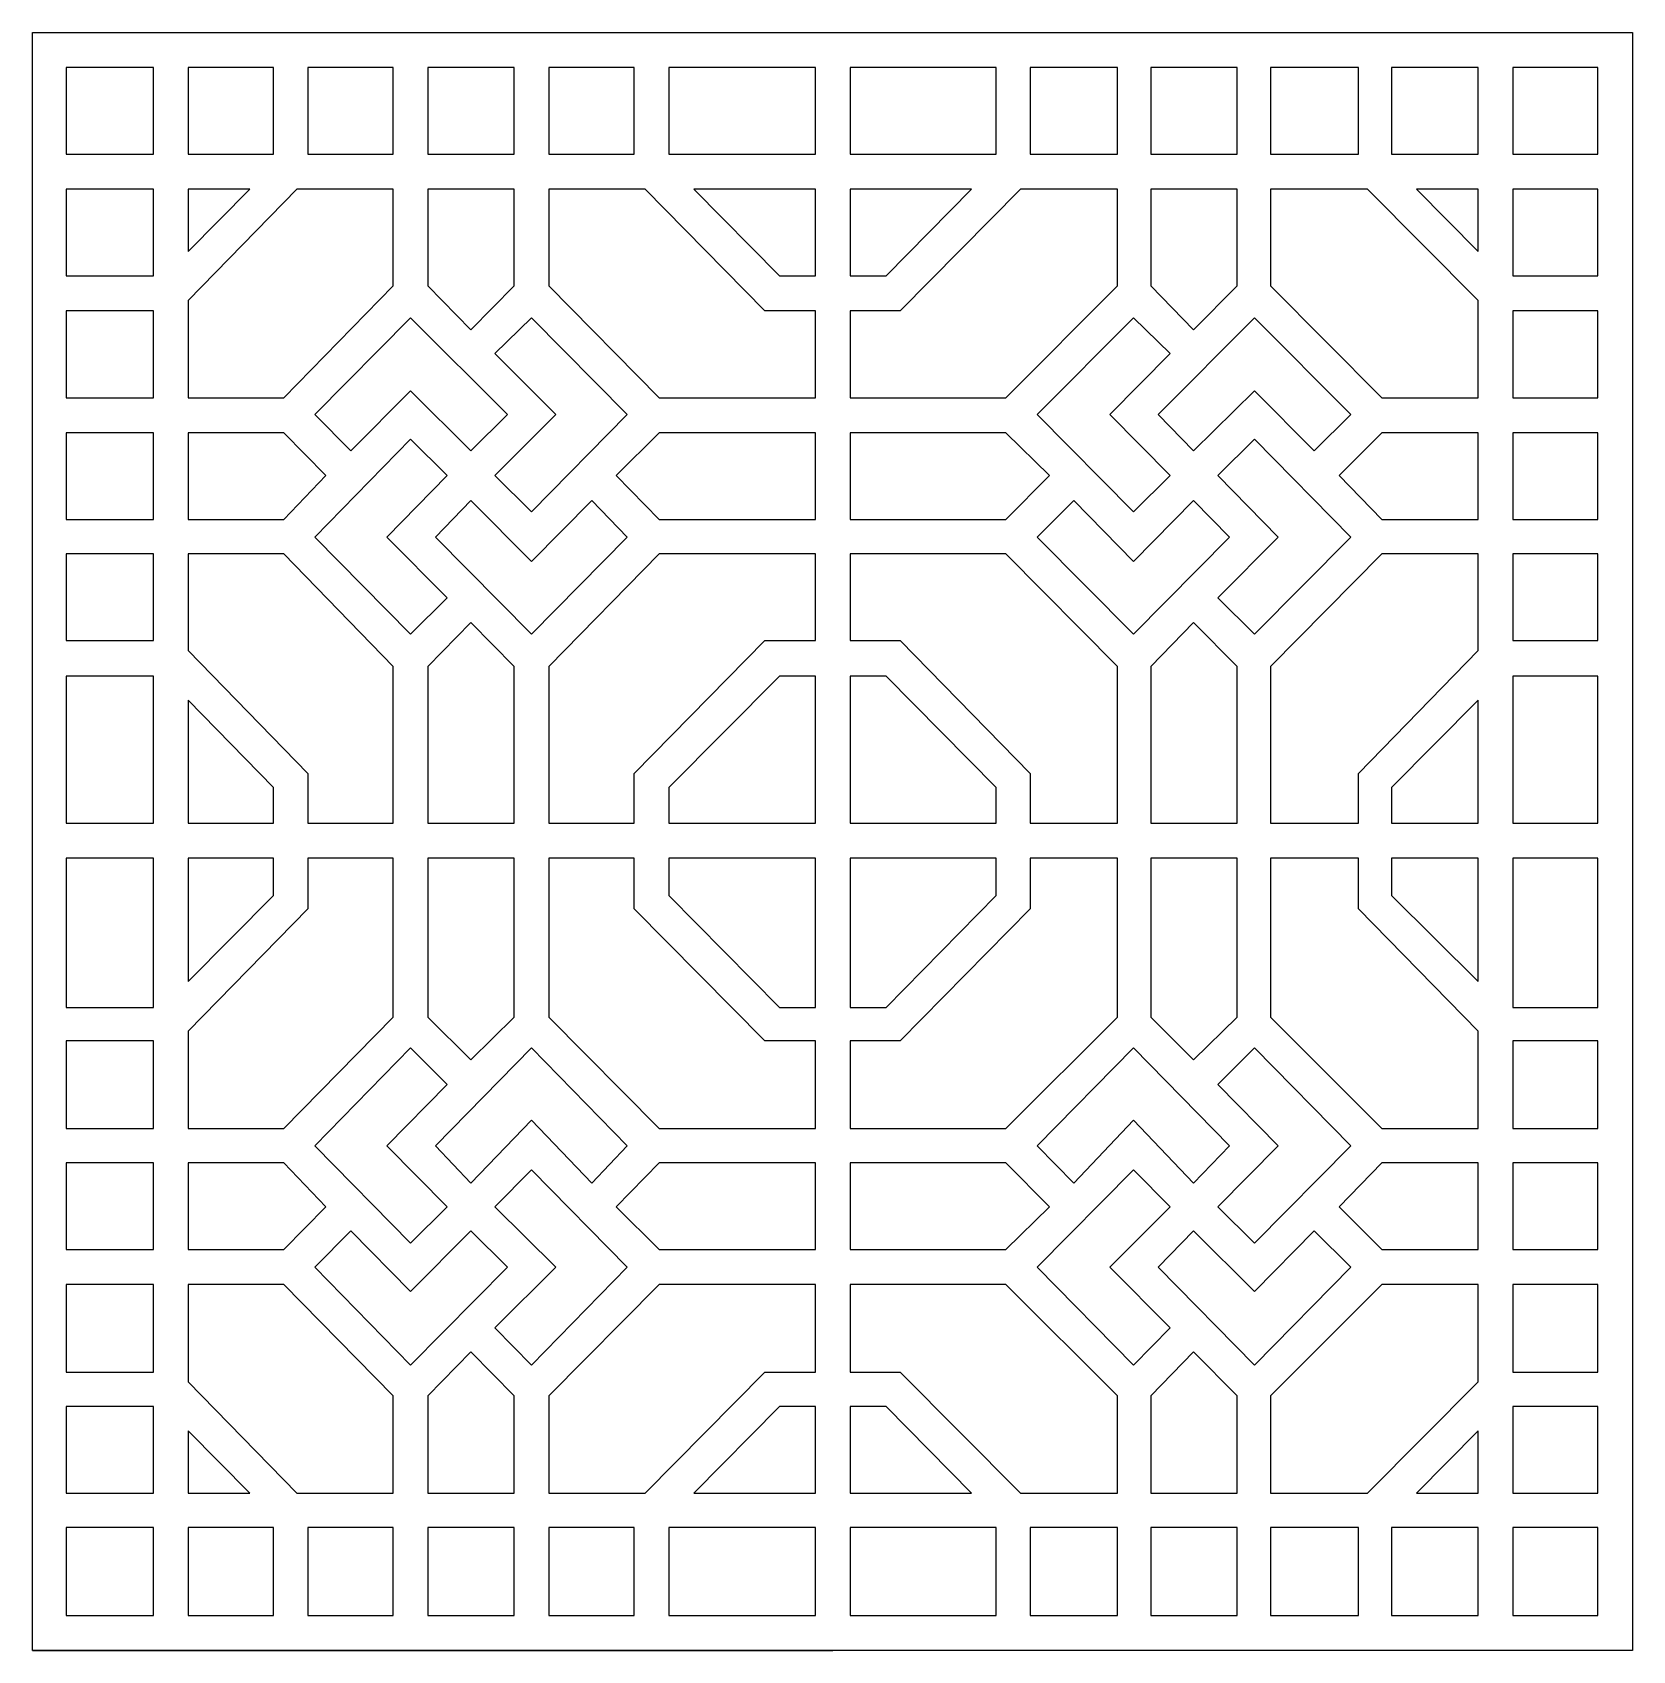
# Model space of a CAD drawing. Header units: centimetres. Extents: x -1.98 to 1.98, y -2 to 2.
import ezdxf

# ---------------------------------------------------------------- set-up
doc = ezdxf.new("R2010")
doc.units = ezdxf.units.CM
doc.header["$MEASUREMENT"] = 0
doc.layers.add('Layer 1', color=7, linetype='Continuous')

msp = doc.modelspace()

# ---------------------------------------------------------------- linework, layer by layer
at = {"layer": 'Layer 1', "color": 242}
for points, knots in [([(0.00086, -2.00073), (0.00086, -2.00073), (1.97771, -2.00073), (1.97771, -2.00073), (1.97771, -2.00073), (1.97771, -2.00073), (1.97771, 0), (1.97771, 0), (1.97771, 0), (1.97771, 0), (1.97771, 2.00073), (1.97771, 2.00073), (1.97771, 2.00073), (1.97771, 2.00073), (0.00086, 2.00073), (0.00086, 2.00073), (0.00086, 2.00073), (0.00086, 2.00073), (-1.97771, 2.00073), (-1.97771, 2.00073), (-1.97771, 2.00073), (-1.97771, 2.00073), (-1.97771, 0), (-1.97771, 0), (-1.97771, 0), (-1.97771, 0), (-1.97771, -2.00073), (-1.97771, -2.00073), (-1.97771, -2.00073), (-1.97771, -2.00073), (0.00086, -2.00073), (0.00086, -2.00073)], [0, 0, 0, 0, 0.1111111, 0.1111111, 0.1111111, 0.1111111, 0.2222222, 0.2222222, 0.2222222, 0.2222222, 0.3333333, 0.3333333, 0.3333333, 0.3333333, 0.4444444, 0.4444444, 0.4444444, 0.4444444, 0.5555556, 0.5555556, 0.5555556, 0.5555556, 0.6666667, 0.6666667, 0.6666667, 0.6666667, 0.7777778, 0.7777778, 0.7777778, 0.7777778, 1, 1, 1, 1]), ([(-1.89384, 1.69959), (-1.89384, 1.69959), (-1.89384, 1.9142), (-1.89384, 1.9142), (-1.89384, 1.9142), (-1.89384, 1.9142), (-1.67818, 1.9142), (-1.67818, 1.9142), (-1.67818, 1.9142), (-1.67818, 1.9142), (-1.67818, 1.69959), (-1.67818, 1.69959), (-1.67818, 1.69959), (-1.67818, 1.69959), (-1.89384, 1.69959), (-1.89384, 1.69959)], [0, 0, 0, 0, 0.2, 0.2, 0.2, 0.2, 0.4, 0.4, 0.4, 0.4, 0.6, 0.6, 0.6, 0.6, 1, 1, 1, 1]), ([(-1.38208, 1.9142), (-1.38208, 1.9142), (-1.38208, 1.69959), (-1.38208, 1.69959), (-1.38208, 1.69959), (-1.38208, 1.69959), (-1.59261, 1.69959), (-1.59261, 1.69959), (-1.59261, 1.69959), (-1.59261, 1.69959), (-1.59261, 1.9142), (-1.59261, 1.9142), (-1.59261, 1.9142), (-1.59261, 1.9142), (-1.38208, 1.9142), (-1.38208, 1.9142)], [0, 0, 0, 0, 0.2, 0.2, 0.2, 0.2, 0.4, 0.4, 0.4, 0.4, 0.6, 0.6, 0.6, 0.6, 1, 1, 1, 1]), ([(-1.29651, 1.69959), (-1.29651, 1.69959), (-1.29651, 1.9142), (-1.29651, 1.9142), (-1.29651, 1.9142), (-1.29651, 1.9142), (-1.08598, 1.9142), (-1.08598, 1.9142), (-1.08598, 1.9142), (-1.08598, 1.9142), (-1.08598, 1.69959), (-1.08598, 1.69959), (-1.08598, 1.69959), (-1.08598, 1.69959), (-1.29651, 1.69959), (-1.29651, 1.69959)], [0, 0, 0, 0, 0.2, 0.2, 0.2, 0.2, 0.4, 0.4, 0.4, 0.4, 0.6, 0.6, 0.6, 0.6, 1, 1, 1, 1]), ([(-1.00041, 1.69959), (-1.00041, 1.69959), (-1.00041, 1.9142), (-1.00041, 1.9142), (-1.00041, 1.9142), (-1.00041, 1.9142), (-0.78646, 1.9142), (-0.78646, 1.9142), (-0.78646, 1.9142), (-0.78646, 1.9142), (-0.78646, 1.69959), (-0.78646, 1.69959), (-0.78646, 1.69959), (-0.78646, 1.69959), (-1.00041, 1.69959), (-1.00041, 1.69959)], [0, 0, 0, 0, 0.2, 0.2, 0.2, 0.2, 0.4, 0.4, 0.4, 0.4, 0.6, 0.6, 0.6, 0.6, 1, 1, 1, 1]), ([(-0.70088, 1.69959), (-0.70088, 1.69959), (-0.70088, 1.9142), (-0.70088, 1.9142), (-0.70088, 1.9142), (-0.70088, 1.9142), (-0.49036, 1.9142), (-0.49036, 1.9142), (-0.49036, 1.9142), (-0.49036, 1.9142), (-0.49036, 1.69959), (-0.49036, 1.69959), (-0.49036, 1.69959), (-0.49036, 1.69959), (-0.70088, 1.69959), (-0.70088, 1.69959)], [0, 0, 0, 0, 0.2, 0.2, 0.2, 0.2, 0.4, 0.4, 0.4, 0.4, 0.6, 0.6, 0.6, 0.6, 1, 1, 1, 1]), ([(-0.40478, 1.69959), (-0.40478, 1.69959), (-0.40478, 1.9142), (-0.40478, 1.9142), (-0.40478, 1.9142), (-0.40478, 1.9142), (-0.04193, 1.9142), (-0.04193, 1.9142), (-0.04193, 1.9142), (-0.04193, 1.9142), (-0.04193, 1.69959), (-0.04193, 1.69959), (-0.04193, 1.69959), (-0.04193, 1.69959), (-0.40478, 1.69959), (-0.40478, 1.69959)], [0, 0, 0, 0, 0.2, 0.2, 0.2, 0.2, 0.4, 0.4, 0.4, 0.4, 0.6, 0.6, 0.6, 0.6, 1, 1, 1, 1]), ([(0.40479, 1.9142), (0.40479, 1.9142), (0.40479, 1.69959), (0.40479, 1.69959), (0.40479, 1.69959), (0.40479, 1.69959), (0.04365, 1.69959), (0.04365, 1.69959), (0.04365, 1.69959), (0.04365, 1.69959), (0.04365, 1.9142), (0.04365, 1.9142), (0.04365, 1.9142), (0.04365, 1.9142), (0.40479, 1.9142), (0.40479, 1.9142)], [0, 0, 0, 0, 0.2, 0.2, 0.2, 0.2, 0.4, 0.4, 0.4, 0.4, 0.6, 0.6, 0.6, 0.6, 1, 1, 1, 1]), ([(0.48865, 1.69959), (0.48865, 1.69959), (0.48865, 1.9142), (0.48865, 1.9142), (0.48865, 1.9142), (0.48865, 1.9142), (0.70431, 1.9142), (0.70431, 1.9142), (0.70431, 1.9142), (0.70431, 1.9142), (0.70431, 1.69959), (0.70431, 1.69959), (0.70431, 1.69959), (0.70431, 1.69959), (0.48865, 1.69959), (0.48865, 1.69959)], [0, 0, 0, 0, 0.2, 0.2, 0.2, 0.2, 0.4, 0.4, 0.4, 0.4, 0.6, 0.6, 0.6, 0.6, 1, 1, 1, 1]), ([(0.78646, 1.9142), (0.78646, 1.9142), (1.00041, 1.9142), (1.00041, 1.9142), (1.00041, 1.9142), (1.00041, 1.9142), (1.00041, 1.69959), (1.00041, 1.69959), (1.00041, 1.69959), (1.00041, 1.69959), (0.78646, 1.69959), (0.78646, 1.69959), (0.78646, 1.69959), (0.78646, 1.69959), (0.78646, 1.9142), (0.78646, 1.9142)], [0, 0, 0, 0, 0.2, 0.2, 0.2, 0.2, 0.4, 0.4, 0.4, 0.4, 0.6, 0.6, 0.6, 0.6, 1, 1, 1, 1]), ([(1.08256, 1.9142), (1.08256, 1.9142), (1.29993, 1.9142), (1.29993, 1.9142), (1.29993, 1.9142), (1.29993, 1.9142), (1.29993, 1.69959), (1.29993, 1.69959), (1.29993, 1.69959), (1.29993, 1.69959), (1.08256, 1.69959), (1.08256, 1.69959), (1.08256, 1.69959), (1.08256, 1.69959), (1.08256, 1.9142), (1.08256, 1.9142)], [0, 0, 0, 0, 0.2, 0.2, 0.2, 0.2, 0.4, 0.4, 0.4, 0.4, 0.6, 0.6, 0.6, 0.6, 1, 1, 1, 1]), ([(1.38209, 1.9142), (1.38209, 1.9142), (1.59603, 1.9142), (1.59603, 1.9142), (1.59603, 1.9142), (1.59603, 1.9142), (1.59603, 1.69959), (1.59603, 1.69959), (1.59603, 1.69959), (1.59603, 1.69959), (1.38209, 1.69959), (1.38209, 1.69959), (1.38209, 1.69959), (1.38209, 1.69959), (1.38209, 1.9142), (1.38209, 1.9142)], [0, 0, 0, 0, 0.2, 0.2, 0.2, 0.2, 0.4, 0.4, 0.4, 0.4, 0.6, 0.6, 0.6, 0.6, 1, 1, 1, 1]), ([(1.68161, 1.9142), (1.68161, 1.9142), (1.89213, 1.9142), (1.89213, 1.9142), (1.89213, 1.9142), (1.89213, 1.9142), (1.89213, 1.69959), (1.89213, 1.69959), (1.89213, 1.69959), (1.89213, 1.69959), (1.68161, 1.69959), (1.68161, 1.69959), (1.68161, 1.69959), (1.68161, 1.69959), (1.68161, 1.9142), (1.68161, 1.9142)], [0, 0, 0, 0, 0.2, 0.2, 0.2, 0.2, 0.4, 0.4, 0.4, 0.4, 0.6, 0.6, 0.6, 0.6, 1, 1, 1, 1]), ([(-1.67818, 1.39844), (-1.67818, 1.39844), (-1.89384, 1.39844), (-1.89384, 1.39844), (-1.89384, 1.39844), (-1.89384, 1.39844), (-1.89384, 1.61305), (-1.89384, 1.61305), (-1.89384, 1.61305), (-1.89384, 1.61305), (-1.67818, 1.61305), (-1.67818, 1.61305), (-1.67818, 1.61305), (-1.67818, 1.61305), (-1.67818, 1.39844), (-1.67818, 1.39844)], [0, 0, 0, 0, 0.2, 0.2, 0.2, 0.2, 0.4, 0.4, 0.4, 0.4, 0.6, 0.6, 0.6, 0.6, 1, 1, 1, 1]), ([(-1.59261, 1.33786), (-1.59261, 1.33786), (-1.32389, 1.61305), (-1.32389, 1.61305), (-1.32389, 1.61305), (-1.32389, 1.61305), (-1.08598, 1.61305), (-1.08598, 1.61305), (-1.08598, 1.61305), (-1.08598, 1.61305), (-1.08598, 1.37421), (-1.08598, 1.37421), (-1.08598, 1.37421), (-1.08598, 1.37421), (-1.35641, 1.09729), (-1.35641, 1.09729), (-1.35641, 1.09729), (-1.35641, 1.09729), (-1.59261, 1.09729), (-1.59261, 1.09729), (-1.59261, 1.09729), (-1.59261, 1.09729), (-1.59261, 1.33786), (-1.59261, 1.33786)], [0, 0, 0, 0, 0.1428571, 0.1428571, 0.1428571, 0.1428571, 0.2857143, 0.2857143, 0.2857143, 0.2857143, 0.4285714, 0.4285714, 0.4285714, 0.4285714, 0.5714286, 0.5714286, 0.5714286, 0.5714286, 0.7142857, 0.7142857, 0.7142857, 0.7142857, 1, 1, 1, 1]), ([(-1.44028, 1.61305), (-1.44028, 1.61305), (-1.59261, 1.45902), (-1.59261, 1.45902), (-1.59261, 1.45902), (-1.59261, 1.45902), (-1.59261, 1.61305), (-1.59261, 1.61305), (-1.59261, 1.61305), (-1.59261, 1.61305), (-1.44028, 1.61305), (-1.44028, 1.61305)], [0, 0, 0, 0, 0.25, 0.25, 0.25, 0.25, 0.5, 0.5, 0.5, 0.5, 1, 1, 1, 1]), ([(-0.89429, 1.26517), (-0.89429, 1.26517), (-1.00041, 1.37421), (-1.00041, 1.37421), (-1.00041, 1.37421), (-1.00041, 1.37421), (-1.00041, 1.61305), (-1.00041, 1.61305), (-1.00041, 1.61305), (-1.00041, 1.61305), (-0.78646, 1.61305), (-0.78646, 1.61305), (-0.78646, 1.61305), (-0.78646, 1.61305), (-0.78646, 1.37421), (-0.78646, 1.37421), (-0.78646, 1.37421), (-0.78646, 1.37421), (-0.89429, 1.26517), (-0.89429, 1.26517)], [0, 0, 0, 0, 0.1666667, 0.1666667, 0.1666667, 0.1666667, 0.3333333, 0.3333333, 0.3333333, 0.3333333, 0.5, 0.5, 0.5, 0.5, 0.6666667, 0.6666667, 0.6666667, 0.6666667, 1, 1, 1, 1]), ([(-0.42874, 1.09729), (-0.42874, 1.09729), (-0.70088, 1.37421), (-0.70088, 1.37421), (-0.70088, 1.37421), (-0.70088, 1.37421), (-0.70088, 1.61305), (-0.70088, 1.61305), (-0.70088, 1.61305), (-0.70088, 1.61305), (-0.46298, 1.61305), (-0.46298, 1.61305), (-0.46298, 1.61305), (-0.46298, 1.61305), (-0.16687, 1.31191), (-0.16687, 1.31191), (-0.16687, 1.31191), (-0.16687, 1.31191), (-0.04193, 1.31191), (-0.04193, 1.31191), (-0.04193, 1.31191), (-0.04193, 1.31191), (-0.04193, 1.09729), (-0.04193, 1.09729), (-0.04193, 1.09729), (-0.04193, 1.09729), (-0.42874, 1.09729), (-0.42874, 1.09729)], [0, 0, 0, 0, 0.125, 0.125, 0.125, 0.125, 0.25, 0.25, 0.25, 0.25, 0.375, 0.375, 0.375, 0.375, 0.5, 0.5, 0.5, 0.5, 0.625, 0.625, 0.625, 0.625, 0.75, 0.75, 0.75, 0.75, 1, 1, 1, 1]), ([(-0.04193, 1.39844), (-0.04193, 1.39844), (-0.13093, 1.39844), (-0.13093, 1.39844), (-0.13093, 1.39844), (-0.13093, 1.39844), (-0.34316, 1.61305), (-0.34316, 1.61305), (-0.34316, 1.61305), (-0.34316, 1.61305), (-0.04193, 1.61305), (-0.04193, 1.61305), (-0.04193, 1.61305), (-0.04193, 1.61305), (-0.04193, 1.39844), (-0.04193, 1.39844)], [0, 0, 0, 0, 0.2, 0.2, 0.2, 0.2, 0.4, 0.4, 0.4, 0.4, 0.6, 0.6, 0.6, 0.6, 1, 1, 1, 1]), ([(0.04365, 1.31191), (0.04365, 1.31191), (0.16688, 1.31191), (0.16688, 1.31191), (0.16688, 1.31191), (0.16688, 1.31191), (0.46469, 1.61305), (0.46469, 1.61305), (0.46469, 1.61305), (0.46469, 1.61305), (0.70431, 1.61305), (0.70431, 1.61305), (0.70431, 1.61305), (0.70431, 1.61305), (0.70431, 1.37421), (0.70431, 1.37421), (0.70431, 1.37421), (0.70431, 1.37421), (0.42875, 1.09729), (0.42875, 1.09729), (0.42875, 1.09729), (0.42875, 1.09729), (0.04365, 1.09729), (0.04365, 1.09729), (0.04365, 1.09729), (0.04365, 1.09729), (0.04365, 1.31191), (0.04365, 1.31191)], [0, 0, 0, 0, 0.125, 0.125, 0.125, 0.125, 0.25, 0.25, 0.25, 0.25, 0.375, 0.375, 0.375, 0.375, 0.5, 0.5, 0.5, 0.5, 0.625, 0.625, 0.625, 0.625, 0.75, 0.75, 0.75, 0.75, 1, 1, 1, 1]), ([(0.34317, 1.61305), (0.34317, 1.61305), (0.13265, 1.39844), (0.13265, 1.39844), (0.13265, 1.39844), (0.13265, 1.39844), (0.04365, 1.39844), (0.04365, 1.39844), (0.04365, 1.39844), (0.04365, 1.39844), (0.04365, 1.61305), (0.04365, 1.61305), (0.04365, 1.61305), (0.04365, 1.61305), (0.34317, 1.61305), (0.34317, 1.61305)], [0, 0, 0, 0, 0.2, 0.2, 0.2, 0.2, 0.4, 0.4, 0.4, 0.4, 0.6, 0.6, 0.6, 0.6, 1, 1, 1, 1]), ([(1.00041, 1.37421), (1.00041, 1.37421), (0.89258, 1.26517), (0.89258, 1.26517), (0.89258, 1.26517), (0.89258, 1.26517), (0.78646, 1.37421), (0.78646, 1.37421), (0.78646, 1.37421), (0.78646, 1.37421), (0.78646, 1.61305), (0.78646, 1.61305), (0.78646, 1.61305), (0.78646, 1.61305), (1.00041, 1.61305), (1.00041, 1.61305), (1.00041, 1.61305), (1.00041, 1.61305), (1.00041, 1.37421), (1.00041, 1.37421)], [0, 0, 0, 0, 0.1666667, 0.1666667, 0.1666667, 0.1666667, 0.3333333, 0.3333333, 0.3333333, 0.3333333, 0.5, 0.5, 0.5, 0.5, 0.6666667, 0.6666667, 0.6666667, 0.6666667, 1, 1, 1, 1]), ([(1.35813, 1.09729), (1.35813, 1.09729), (1.08256, 1.37421), (1.08256, 1.37421), (1.08256, 1.37421), (1.08256, 1.37421), (1.08256, 1.61305), (1.08256, 1.61305), (1.08256, 1.61305), (1.08256, 1.61305), (1.32218, 1.61305), (1.32218, 1.61305), (1.32218, 1.61305), (1.32218, 1.61305), (1.59603, 1.33786), (1.59603, 1.33786), (1.59603, 1.33786), (1.59603, 1.33786), (1.59603, 1.09729), (1.59603, 1.09729), (1.59603, 1.09729), (1.59603, 1.09729), (1.35813, 1.09729), (1.35813, 1.09729)], [0, 0, 0, 0, 0.1428571, 0.1428571, 0.1428571, 0.1428571, 0.2857143, 0.2857143, 0.2857143, 0.2857143, 0.4285714, 0.4285714, 0.4285714, 0.4285714, 0.5714286, 0.5714286, 0.5714286, 0.5714286, 0.7142857, 0.7142857, 0.7142857, 0.7142857, 1, 1, 1, 1]), ([(1.4437, 1.61305), (1.4437, 1.61305), (1.59603, 1.61305), (1.59603, 1.61305), (1.59603, 1.61305), (1.59603, 1.61305), (1.59603, 1.45902), (1.59603, 1.45902), (1.59603, 1.45902), (1.59603, 1.45902), (1.4437, 1.61305), (1.4437, 1.61305)], [0, 0, 0, 0, 0.25, 0.25, 0.25, 0.25, 0.5, 0.5, 0.5, 0.5, 1, 1, 1, 1]), ([(1.89213, 1.61305), (1.89213, 1.61305), (1.89213, 1.39844), (1.89213, 1.39844), (1.89213, 1.39844), (1.89213, 1.39844), (1.68161, 1.39844), (1.68161, 1.39844), (1.68161, 1.39844), (1.68161, 1.39844), (1.68161, 1.61305), (1.68161, 1.61305), (1.68161, 1.61305), (1.68161, 1.61305), (1.89213, 1.61305), (1.89213, 1.61305)], [0, 0, 0, 0, 0.2, 0.2, 0.2, 0.2, 0.4, 0.4, 0.4, 0.4, 0.6, 0.6, 0.6, 0.6, 1, 1, 1, 1]), ([(-1.89384, 1.31191), (-1.89384, 1.31191), (-1.67818, 1.31191), (-1.67818, 1.31191), (-1.67818, 1.31191), (-1.67818, 1.31191), (-1.67818, 1.09729), (-1.67818, 1.09729), (-1.67818, 1.09729), (-1.67818, 1.09729), (-1.89384, 1.09729), (-1.89384, 1.09729), (-1.89384, 1.09729), (-1.89384, 1.09729), (-1.89384, 1.31191), (-1.89384, 1.31191)], [0, 0, 0, 0, 0.2, 0.2, 0.2, 0.2, 0.4, 0.4, 0.4, 0.4, 0.6, 0.6, 0.6, 0.6, 1, 1, 1, 1]), ([(-1.19039, 0.96576), (-1.19039, 0.96576), (-1.27939, 1.05575), (-1.27939, 1.05575), (-1.27939, 1.05575), (-1.27939, 1.05575), (-1.04319, 1.2946), (-1.04319, 1.2946), (-1.04319, 1.2946), (-1.04319, 1.2946), (-0.80358, 1.05575), (-0.80358, 1.05575), (-0.80358, 1.05575), (-0.80358, 1.05575), (-0.89429, 0.96576), (-0.89429, 0.96576), (-0.89429, 0.96576), (-0.89429, 0.96576), (-1.04319, 1.1146), (-1.04319, 1.1146), (-1.04319, 1.1146), (-1.04319, 1.1146), (-1.19039, 0.96576), (-1.19039, 0.96576)], [0, 0, 0, 0, 0.1428571, 0.1428571, 0.1428571, 0.1428571, 0.2857143, 0.2857143, 0.2857143, 0.2857143, 0.4285714, 0.4285714, 0.4285714, 0.4285714, 0.5714286, 0.5714286, 0.5714286, 0.5714286, 0.7142857, 0.7142857, 0.7142857, 0.7142857, 1, 1, 1, 1]), ([(-0.83438, 0.90518), (-0.83438, 0.90518), (-0.68377, 1.05575), (-0.68377, 1.05575), (-0.68377, 1.05575), (-0.68377, 1.05575), (-0.83438, 1.20633), (-0.83438, 1.20633), (-0.83438, 1.20633), (-0.83438, 1.20633), (-0.74367, 1.2946), (-0.74367, 1.2946), (-0.74367, 1.2946), (-0.74367, 1.2946), (-0.50748, 1.05575), (-0.50748, 1.05575), (-0.50748, 1.05575), (-0.50748, 1.05575), (-0.74367, 0.81518), (-0.74367, 0.81518), (-0.74367, 0.81518), (-0.74367, 0.81518), (-0.83438, 0.90518), (-0.83438, 0.90518)], [0, 0, 0, 0, 0.1428571, 0.1428571, 0.1428571, 0.1428571, 0.2857143, 0.2857143, 0.2857143, 0.2857143, 0.4285714, 0.4285714, 0.4285714, 0.4285714, 0.5714286, 0.5714286, 0.5714286, 0.5714286, 0.7142857, 0.7142857, 0.7142857, 0.7142857, 1, 1, 1, 1]), ([(0.83439, 1.20633), (0.83439, 1.20633), (0.68548, 1.05575), (0.68548, 1.05575), (0.68548, 1.05575), (0.68548, 1.05575), (0.83439, 0.90518), (0.83439, 0.90518), (0.83439, 0.90518), (0.83439, 0.90518), (0.74367, 0.81518), (0.74367, 0.81518), (0.74367, 0.81518), (0.74367, 0.81518), (0.50577, 1.05575), (0.50577, 1.05575), (0.50577, 1.05575), (0.50577, 1.05575), (0.74367, 1.2946), (0.74367, 1.2946), (0.74367, 1.2946), (0.74367, 1.2946), (0.83439, 1.20633), (0.83439, 1.20633)], [0, 0, 0, 0, 0.1428571, 0.1428571, 0.1428571, 0.1428571, 0.2857143, 0.2857143, 0.2857143, 0.2857143, 0.4285714, 0.4285714, 0.4285714, 0.4285714, 0.5714286, 0.5714286, 0.5714286, 0.5714286, 0.7142857, 0.7142857, 0.7142857, 0.7142857, 1, 1, 1, 1]), ([(0.89258, 0.96576), (0.89258, 0.96576), (0.80529, 1.05575), (0.80529, 1.05575), (0.80529, 1.05575), (0.80529, 1.05575), (1.0432, 1.2946), (1.0432, 1.2946), (1.0432, 1.2946), (1.0432, 1.2946), (1.2811, 1.05575), (1.2811, 1.05575), (1.2811, 1.05575), (1.2811, 1.05575), (1.19039, 0.96576), (1.19039, 0.96576), (1.19039, 0.96576), (1.19039, 0.96576), (1.0432, 1.1146), (1.0432, 1.1146), (1.0432, 1.1146), (1.0432, 1.1146), (0.89258, 0.96576), (0.89258, 0.96576)], [0, 0, 0, 0, 0.1428571, 0.1428571, 0.1428571, 0.1428571, 0.2857143, 0.2857143, 0.2857143, 0.2857143, 0.4285714, 0.4285714, 0.4285714, 0.4285714, 0.5714286, 0.5714286, 0.5714286, 0.5714286, 0.7142857, 0.7142857, 0.7142857, 0.7142857, 1, 1, 1, 1]), ([(1.89213, 1.31191), (1.89213, 1.31191), (1.89213, 1.09729), (1.89213, 1.09729), (1.89213, 1.09729), (1.89213, 1.09729), (1.68161, 1.09729), (1.68161, 1.09729), (1.68161, 1.09729), (1.68161, 1.09729), (1.68161, 1.31191), (1.68161, 1.31191), (1.68161, 1.31191), (1.68161, 1.31191), (1.89213, 1.31191), (1.89213, 1.31191)], [0, 0, 0, 0, 0.2, 0.2, 0.2, 0.2, 0.4, 0.4, 0.4, 0.4, 0.6, 0.6, 0.6, 0.6, 1, 1, 1, 1]), ([(-1.67818, 0.79614), (-1.67818, 0.79614), (-1.89384, 0.79614), (-1.89384, 0.79614), (-1.89384, 0.79614), (-1.89384, 0.79614), (-1.89384, 1.01075), (-1.89384, 1.01075), (-1.89384, 1.01075), (-1.89384, 1.01075), (-1.67818, 1.01075), (-1.67818, 1.01075), (-1.67818, 1.01075), (-1.67818, 1.01075), (-1.67818, 0.79614), (-1.67818, 0.79614)], [0, 0, 0, 0, 0.2, 0.2, 0.2, 0.2, 0.4, 0.4, 0.4, 0.4, 0.6, 0.6, 0.6, 0.6, 1, 1, 1, 1]), ([(-1.35641, 1.01075), (-1.35641, 1.01075), (-1.252, 0.90518), (-1.252, 0.90518), (-1.252, 0.90518), (-1.252, 0.90518), (-1.35641, 0.79614), (-1.35641, 0.79614), (-1.35641, 0.79614), (-1.35641, 0.79614), (-1.59261, 0.79614), (-1.59261, 0.79614), (-1.59261, 0.79614), (-1.59261, 0.79614), (-1.59261, 1.01075), (-1.59261, 1.01075), (-1.59261, 1.01075), (-1.59261, 1.01075), (-1.35641, 1.01075), (-1.35641, 1.01075)], [0, 0, 0, 0, 0.1666667, 0.1666667, 0.1666667, 0.1666667, 0.3333333, 0.3333333, 0.3333333, 0.3333333, 0.5, 0.5, 0.5, 0.5, 0.6666667, 0.6666667, 0.6666667, 0.6666667, 1, 1, 1, 1]), ([(-0.42874, 0.79614), (-0.42874, 0.79614), (-0.53486, 0.90518), (-0.53486, 0.90518), (-0.53486, 0.90518), (-0.53486, 0.90518), (-0.42874, 1.01075), (-0.42874, 1.01075), (-0.42874, 1.01075), (-0.42874, 1.01075), (-0.04193, 1.01075), (-0.04193, 1.01075), (-0.04193, 1.01075), (-0.04193, 1.01075), (-0.04193, 0.79614), (-0.04193, 0.79614), (-0.04193, 0.79614), (-0.04193, 0.79614), (-0.42874, 0.79614), (-0.42874, 0.79614)], [0, 0, 0, 0, 0.1666667, 0.1666667, 0.1666667, 0.1666667, 0.3333333, 0.3333333, 0.3333333, 0.3333333, 0.5, 0.5, 0.5, 0.5, 0.6666667, 0.6666667, 0.6666667, 0.6666667, 1, 1, 1, 1]), ([(0.42875, 0.79614), (0.42875, 0.79614), (0.04365, 0.79614), (0.04365, 0.79614), (0.04365, 0.79614), (0.04365, 0.79614), (0.04365, 1.01075), (0.04365, 1.01075), (0.04365, 1.01075), (0.04365, 1.01075), (0.42875, 1.01075), (0.42875, 1.01075), (0.42875, 1.01075), (0.42875, 1.01075), (0.53658, 0.90518), (0.53658, 0.90518), (0.53658, 0.90518), (0.53658, 0.90518), (0.42875, 0.79614), (0.42875, 0.79614)], [0, 0, 0, 0, 0.1666667, 0.1666667, 0.1666667, 0.1666667, 0.3333333, 0.3333333, 0.3333333, 0.3333333, 0.5, 0.5, 0.5, 0.5, 0.6666667, 0.6666667, 0.6666667, 0.6666667, 1, 1, 1, 1]), ([(1.25201, 0.90518), (1.25201, 0.90518), (1.35813, 1.01075), (1.35813, 1.01075), (1.35813, 1.01075), (1.35813, 1.01075), (1.59603, 1.01075), (1.59603, 1.01075), (1.59603, 1.01075), (1.59603, 1.01075), (1.59603, 0.79614), (1.59603, 0.79614), (1.59603, 0.79614), (1.59603, 0.79614), (1.35813, 0.79614), (1.35813, 0.79614), (1.35813, 0.79614), (1.35813, 0.79614), (1.25201, 0.90518), (1.25201, 0.90518)], [0, 0, 0, 0, 0.1666667, 0.1666667, 0.1666667, 0.1666667, 0.3333333, 0.3333333, 0.3333333, 0.3333333, 0.5, 0.5, 0.5, 0.5, 0.6666667, 0.6666667, 0.6666667, 0.6666667, 1, 1, 1, 1]), ([(1.89213, 1.01075), (1.89213, 1.01075), (1.89213, 0.79614), (1.89213, 0.79614), (1.89213, 0.79614), (1.89213, 0.79614), (1.68161, 0.79614), (1.68161, 0.79614), (1.68161, 0.79614), (1.68161, 0.79614), (1.68161, 1.01075), (1.68161, 1.01075), (1.68161, 1.01075), (1.68161, 1.01075), (1.89213, 1.01075), (1.89213, 1.01075)], [0, 0, 0, 0, 0.2, 0.2, 0.2, 0.2, 0.4, 0.4, 0.4, 0.4, 0.6, 0.6, 0.6, 0.6, 1, 1, 1, 1]), ([(-0.95248, 0.90518), (-0.95248, 0.90518), (-1.10139, 0.75288), (-1.10139, 0.75288), (-1.10139, 0.75288), (-1.10139, 0.75288), (-0.95248, 0.6023), (-0.95248, 0.6023), (-0.95248, 0.6023), (-0.95248, 0.6023), (-1.04319, 0.5123), (-1.04319, 0.5123), (-1.04319, 0.5123), (-1.04319, 0.5123), (-1.27939, 0.75288), (-1.27939, 0.75288), (-1.27939, 0.75288), (-1.27939, 0.75288), (-1.04319, 0.99518), (-1.04319, 0.99518), (-1.04319, 0.99518), (-1.04319, 0.99518), (-0.95248, 0.90518), (-0.95248, 0.90518)], [0, 0, 0, 0, 0.1428571, 0.1428571, 0.1428571, 0.1428571, 0.2857143, 0.2857143, 0.2857143, 0.2857143, 0.4285714, 0.4285714, 0.4285714, 0.4285714, 0.5714286, 0.5714286, 0.5714286, 0.5714286, 0.7142857, 0.7142857, 0.7142857, 0.7142857, 1, 1, 1, 1]), ([(0.95249, 0.6023), (0.95249, 0.6023), (1.10139, 0.75288), (1.10139, 0.75288), (1.10139, 0.75288), (1.10139, 0.75288), (0.95249, 0.90518), (0.95249, 0.90518), (0.95249, 0.90518), (0.95249, 0.90518), (1.0432, 0.99518), (1.0432, 0.99518), (1.0432, 0.99518), (1.0432, 0.99518), (1.2811, 0.75288), (1.2811, 0.75288), (1.2811, 0.75288), (1.2811, 0.75288), (1.0432, 0.5123), (1.0432, 0.5123), (1.0432, 0.5123), (1.0432, 0.5123), (0.95249, 0.6023), (0.95249, 0.6023)], [0, 0, 0, 0, 0.1428571, 0.1428571, 0.1428571, 0.1428571, 0.2857143, 0.2857143, 0.2857143, 0.2857143, 0.4285714, 0.4285714, 0.4285714, 0.4285714, 0.5714286, 0.5714286, 0.5714286, 0.5714286, 0.7142857, 0.7142857, 0.7142857, 0.7142857, 1, 1, 1, 1]), ([(-0.59476, 0.84287), (-0.59476, 0.84287), (-0.50748, 0.75288), (-0.50748, 0.75288), (-0.50748, 0.75288), (-0.50748, 0.75288), (-0.74367, 0.5123), (-0.74367, 0.5123), (-0.74367, 0.5123), (-0.74367, 0.5123), (-0.98158, 0.75288), (-0.98158, 0.75288), (-0.98158, 0.75288), (-0.98158, 0.75288), (-0.89429, 0.84287), (-0.89429, 0.84287), (-0.89429, 0.84287), (-0.89429, 0.84287), (-0.74367, 0.6923), (-0.74367, 0.6923), (-0.74367, 0.6923), (-0.74367, 0.6923), (-0.59476, 0.84287), (-0.59476, 0.84287)], [0, 0, 0, 0, 0.1428571, 0.1428571, 0.1428571, 0.1428571, 0.2857143, 0.2857143, 0.2857143, 0.2857143, 0.4285714, 0.4285714, 0.4285714, 0.4285714, 0.5714286, 0.5714286, 0.5714286, 0.5714286, 0.7142857, 0.7142857, 0.7142857, 0.7142857, 1, 1, 1, 1]), ([(0.89258, 0.84287), (0.89258, 0.84287), (0.98158, 0.75288), (0.98158, 0.75288), (0.98158, 0.75288), (0.98158, 0.75288), (0.74367, 0.5123), (0.74367, 0.5123), (0.74367, 0.5123), (0.74367, 0.5123), (0.50577, 0.75288), (0.50577, 0.75288), (0.50577, 0.75288), (0.50577, 0.75288), (0.59648, 0.84287), (0.59648, 0.84287), (0.59648, 0.84287), (0.59648, 0.84287), (0.74367, 0.6923), (0.74367, 0.6923), (0.74367, 0.6923), (0.74367, 0.6923), (0.89258, 0.84287), (0.89258, 0.84287)], [0, 0, 0, 0, 0.1428571, 0.1428571, 0.1428571, 0.1428571, 0.2857143, 0.2857143, 0.2857143, 0.2857143, 0.4285714, 0.4285714, 0.4285714, 0.4285714, 0.5714286, 0.5714286, 0.5714286, 0.5714286, 0.7142857, 0.7142857, 0.7142857, 0.7142857, 1, 1, 1, 1]), ([(-1.67818, 0.49672), (-1.67818, 0.49672), (-1.89384, 0.49672), (-1.89384, 0.49672), (-1.89384, 0.49672), (-1.89384, 0.49672), (-1.89384, 0.71134), (-1.89384, 0.71134), (-1.89384, 0.71134), (-1.89384, 0.71134), (-1.67818, 0.71134), (-1.67818, 0.71134), (-1.67818, 0.71134), (-1.67818, 0.71134), (-1.67818, 0.49672), (-1.67818, 0.49672)], [0, 0, 0, 0, 0.2, 0.2, 0.2, 0.2, 0.4, 0.4, 0.4, 0.4, 0.6, 0.6, 0.6, 0.6, 1, 1, 1, 1]), ([(-1.35641, 0.71134), (-1.35641, 0.71134), (-1.08598, 0.43269), (-1.08598, 0.43269), (-1.08598, 0.43269), (-1.08598, 0.43269), (-1.08598, 0.045), (-1.08598, 0.045), (-1.08598, 0.045), (-1.08598, 0.045), (-1.29651, 0.045), (-1.29651, 0.045), (-1.29651, 0.045), (-1.29651, 0.045), (-1.29651, 0.16789), (-1.29651, 0.16789), (-1.29651, 0.16789), (-1.29651, 0.16789), (-1.59261, 0.4725), (-1.59261, 0.4725), (-1.59261, 0.4725), (-1.59261, 0.4725), (-1.59261, 0.71134), (-1.59261, 0.71134), (-1.59261, 0.71134), (-1.59261, 0.71134), (-1.35641, 0.71134), (-1.35641, 0.71134)], [0, 0, 0, 0, 0.125, 0.125, 0.125, 0.125, 0.25, 0.25, 0.25, 0.25, 0.375, 0.375, 0.375, 0.375, 0.5, 0.5, 0.5, 0.5, 0.625, 0.625, 0.625, 0.625, 0.75, 0.75, 0.75, 0.75, 1, 1, 1, 1]), ([(-0.70088, 0.43269), (-0.70088, 0.43269), (-0.42874, 0.71134), (-0.42874, 0.71134), (-0.42874, 0.71134), (-0.42874, 0.71134), (-0.04193, 0.71134), (-0.04193, 0.71134), (-0.04193, 0.71134), (-0.04193, 0.71134), (-0.04193, 0.49672), (-0.04193, 0.49672), (-0.04193, 0.49672), (-0.04193, 0.49672), (-0.16687, 0.49672), (-0.16687, 0.49672), (-0.16687, 0.49672), (-0.16687, 0.49672), (-0.49036, 0.16789), (-0.49036, 0.16789), (-0.49036, 0.16789), (-0.49036, 0.16789), (-0.49036, 0.045), (-0.49036, 0.045), (-0.49036, 0.045), (-0.49036, 0.045), (-0.70088, 0.045), (-0.70088, 0.045), (-0.70088, 0.045), (-0.70088, 0.045), (-0.70088, 0.43269), (-0.70088, 0.43269)], [0, 0, 0, 0, 0.1111111, 0.1111111, 0.1111111, 0.1111111, 0.2222222, 0.2222222, 0.2222222, 0.2222222, 0.3333333, 0.3333333, 0.3333333, 0.3333333, 0.4444444, 0.4444444, 0.4444444, 0.4444444, 0.5555556, 0.5555556, 0.5555556, 0.5555556, 0.6666667, 0.6666667, 0.6666667, 0.6666667, 0.7777778, 0.7777778, 0.7777778, 0.7777778, 1, 1, 1, 1]), ([(0.48865, 0.045), (0.48865, 0.045), (0.48865, 0.16789), (0.48865, 0.16789), (0.48865, 0.16789), (0.48865, 0.16789), (0.16688, 0.49672), (0.16688, 0.49672), (0.16688, 0.49672), (0.16688, 0.49672), (0.04365, 0.49672), (0.04365, 0.49672), (0.04365, 0.49672), (0.04365, 0.49672), (0.04365, 0.71134), (0.04365, 0.71134), (0.04365, 0.71134), (0.04365, 0.71134), (0.42875, 0.71134), (0.42875, 0.71134), (0.42875, 0.71134), (0.42875, 0.71134), (0.70431, 0.43269), (0.70431, 0.43269), (0.70431, 0.43269), (0.70431, 0.43269), (0.70431, 0.045), (0.70431, 0.045), (0.70431, 0.045), (0.70431, 0.045), (0.48865, 0.045), (0.48865, 0.045)], [0, 0, 0, 0, 0.1111111, 0.1111111, 0.1111111, 0.1111111, 0.2222222, 0.2222222, 0.2222222, 0.2222222, 0.3333333, 0.3333333, 0.3333333, 0.3333333, 0.4444444, 0.4444444, 0.4444444, 0.4444444, 0.5555556, 0.5555556, 0.5555556, 0.5555556, 0.6666667, 0.6666667, 0.6666667, 0.6666667, 0.7777778, 0.7777778, 0.7777778, 0.7777778, 1, 1, 1, 1]), ([(1.08256, 0.43269), (1.08256, 0.43269), (1.35813, 0.71134), (1.35813, 0.71134), (1.35813, 0.71134), (1.35813, 0.71134), (1.59603, 0.71134), (1.59603, 0.71134), (1.59603, 0.71134), (1.59603, 0.71134), (1.59603, 0.4725), (1.59603, 0.4725), (1.59603, 0.4725), (1.59603, 0.4725), (1.29993, 0.16789), (1.29993, 0.16789), (1.29993, 0.16789), (1.29993, 0.16789), (1.29993, 0.045), (1.29993, 0.045), (1.29993, 0.045), (1.29993, 0.045), (1.08256, 0.045), (1.08256, 0.045), (1.08256, 0.045), (1.08256, 0.045), (1.08256, 0.43269), (1.08256, 0.43269)], [0, 0, 0, 0, 0.125, 0.125, 0.125, 0.125, 0.25, 0.25, 0.25, 0.25, 0.375, 0.375, 0.375, 0.375, 0.5, 0.5, 0.5, 0.5, 0.625, 0.625, 0.625, 0.625, 0.75, 0.75, 0.75, 0.75, 1, 1, 1, 1]), ([(1.89213, 0.71134), (1.89213, 0.71134), (1.89213, 0.49672), (1.89213, 0.49672), (1.89213, 0.49672), (1.89213, 0.49672), (1.68161, 0.49672), (1.68161, 0.49672), (1.68161, 0.49672), (1.68161, 0.49672), (1.68161, 0.71134), (1.68161, 0.71134), (1.68161, 0.71134), (1.68161, 0.71134), (1.89213, 0.71134), (1.89213, 0.71134)], [0, 0, 0, 0, 0.2, 0.2, 0.2, 0.2, 0.4, 0.4, 0.4, 0.4, 0.6, 0.6, 0.6, 0.6, 1, 1, 1, 1]), ([(-0.89429, 0.54172), (-0.89429, 0.54172), (-0.78646, 0.43269), (-0.78646, 0.43269), (-0.78646, 0.43269), (-0.78646, 0.43269), (-0.78646, 0.045), (-0.78646, 0.045), (-0.78646, 0.045), (-0.78646, 0.045), (-1.00041, 0.045), (-1.00041, 0.045), (-1.00041, 0.045), (-1.00041, 0.045), (-1.00041, 0.43269), (-1.00041, 0.43269), (-1.00041, 0.43269), (-1.00041, 0.43269), (-0.89429, 0.54172), (-0.89429, 0.54172)], [0, 0, 0, 0, 0.1666667, 0.1666667, 0.1666667, 0.1666667, 0.3333333, 0.3333333, 0.3333333, 0.3333333, 0.5, 0.5, 0.5, 0.5, 0.6666667, 0.6666667, 0.6666667, 0.6666667, 1, 1, 1, 1]), ([(0.78646, 0.43269), (0.78646, 0.43269), (0.89258, 0.54172), (0.89258, 0.54172), (0.89258, 0.54172), (0.89258, 0.54172), (1.00041, 0.43269), (1.00041, 0.43269), (1.00041, 0.43269), (1.00041, 0.43269), (1.00041, 0.045), (1.00041, 0.045), (1.00041, 0.045), (1.00041, 0.045), (0.78646, 0.045), (0.78646, 0.045), (0.78646, 0.045), (0.78646, 0.045), (0.78646, 0.43269), (0.78646, 0.43269)], [0, 0, 0, 0, 0.1666667, 0.1666667, 0.1666667, 0.1666667, 0.3333333, 0.3333333, 0.3333333, 0.3333333, 0.5, 0.5, 0.5, 0.5, 0.6666667, 0.6666667, 0.6666667, 0.6666667, 1, 1, 1, 1]), ([(-1.89384, 0.40846), (-1.89384, 0.40846), (-1.67818, 0.40846), (-1.67818, 0.40846), (-1.67818, 0.40846), (-1.67818, 0.40846), (-1.67818, 0.045), (-1.67818, 0.045), (-1.67818, 0.045), (-1.67818, 0.045), (-1.89384, 0.045), (-1.89384, 0.045), (-1.89384, 0.045), (-1.89384, 0.045), (-1.89384, 0.40846), (-1.89384, 0.40846)], [0, 0, 0, 0, 0.2, 0.2, 0.2, 0.2, 0.4, 0.4, 0.4, 0.4, 0.6, 0.6, 0.6, 0.6, 1, 1, 1, 1]), ([(-0.40478, 0.045), (-0.40478, 0.045), (-0.40478, 0.13327), (-0.40478, 0.13327), (-0.40478, 0.13327), (-0.40478, 0.13327), (-0.13093, 0.40846), (-0.13093, 0.40846), (-0.13093, 0.40846), (-0.13093, 0.40846), (-0.04193, 0.40846), (-0.04193, 0.40846), (-0.04193, 0.40846), (-0.04193, 0.40846), (-0.04193, 0.045), (-0.04193, 0.045), (-0.04193, 0.045), (-0.04193, 0.045), (-0.40478, 0.045), (-0.40478, 0.045)], [0, 0, 0, 0, 0.1666667, 0.1666667, 0.1666667, 0.1666667, 0.3333333, 0.3333333, 0.3333333, 0.3333333, 0.5, 0.5, 0.5, 0.5, 0.6666667, 0.6666667, 0.6666667, 0.6666667, 1, 1, 1, 1]), ([(0.04365, 0.40846), (0.04365, 0.40846), (0.13265, 0.40846), (0.13265, 0.40846), (0.13265, 0.40846), (0.13265, 0.40846), (0.40479, 0.13327), (0.40479, 0.13327), (0.40479, 0.13327), (0.40479, 0.13327), (0.40479, 0.045), (0.40479, 0.045), (0.40479, 0.045), (0.40479, 0.045), (0.04365, 0.045), (0.04365, 0.045), (0.04365, 0.045), (0.04365, 0.045), (0.04365, 0.40846), (0.04365, 0.40846)], [0, 0, 0, 0, 0.1666667, 0.1666667, 0.1666667, 0.1666667, 0.3333333, 0.3333333, 0.3333333, 0.3333333, 0.5, 0.5, 0.5, 0.5, 0.6666667, 0.6666667, 0.6666667, 0.6666667, 1, 1, 1, 1]), ([(1.89213, 0.40846), (1.89213, 0.40846), (1.89213, 0.045), (1.89213, 0.045), (1.89213, 0.045), (1.89213, 0.045), (1.68161, 0.045), (1.68161, 0.045), (1.68161, 0.045), (1.68161, 0.045), (1.68161, 0.40846), (1.68161, 0.40846), (1.68161, 0.40846), (1.68161, 0.40846), (1.89213, 0.40846), (1.89213, 0.40846)], [0, 0, 0, 0, 0.2, 0.2, 0.2, 0.2, 0.4, 0.4, 0.4, 0.4, 0.6, 0.6, 0.6, 0.6, 1, 1, 1, 1]), ([(-1.59261, 0.34961), (-1.59261, 0.34961), (-1.38208, 0.13327), (-1.38208, 0.13327), (-1.38208, 0.13327), (-1.38208, 0.13327), (-1.38208, 0.045), (-1.38208, 0.045), (-1.38208, 0.045), (-1.38208, 0.045), (-1.59261, 0.045), (-1.59261, 0.045), (-1.59261, 0.045), (-1.59261, 0.045), (-1.59261, 0.34961), (-1.59261, 0.34961)], [0, 0, 0, 0, 0.2, 0.2, 0.2, 0.2, 0.4, 0.4, 0.4, 0.4, 0.6, 0.6, 0.6, 0.6, 1, 1, 1, 1]), ([(1.38209, 0.045), (1.38209, 0.045), (1.38209, 0.13327), (1.38209, 0.13327), (1.38209, 0.13327), (1.38209, 0.13327), (1.59603, 0.34961), (1.59603, 0.34961), (1.59603, 0.34961), (1.59603, 0.34961), (1.59603, 0.045), (1.59603, 0.045), (1.59603, 0.045), (1.59603, 0.045), (1.38209, 0.045), (1.38209, 0.045)], [0, 0, 0, 0, 0.2, 0.2, 0.2, 0.2, 0.4, 0.4, 0.4, 0.4, 0.6, 0.6, 0.6, 0.6, 1, 1, 1, 1]), ([(-1.67818, -0.41018), (-1.67818, -0.41018), (-1.89384, -0.41018), (-1.89384, -0.41018), (-1.89384, -0.41018), (-1.89384, -0.41018), (-1.89384, -0.04153), (-1.89384, -0.04153), (-1.89384, -0.04153), (-1.89384, -0.04153), (-1.67818, -0.04153), (-1.67818, -0.04153), (-1.67818, -0.04153), (-1.67818, -0.04153), (-1.67818, -0.41018), (-1.67818, -0.41018)], [0, 0, 0, 0, 0.2, 0.2, 0.2, 0.2, 0.4, 0.4, 0.4, 0.4, 0.6, 0.6, 0.6, 0.6, 1, 1, 1, 1]), ([(-1.59261, -0.46903), (-1.59261, -0.46903), (-1.29651, -0.16615), (-1.29651, -0.16615), (-1.29651, -0.16615), (-1.29651, -0.16615), (-1.29651, -0.04153), (-1.29651, -0.04153), (-1.29651, -0.04153), (-1.29651, -0.04153), (-1.08598, -0.04153), (-1.08598, -0.04153), (-1.08598, -0.04153), (-1.08598, -0.04153), (-1.08598, -0.43441), (-1.08598, -0.43441), (-1.08598, -0.43441), (-1.08598, -0.43441), (-1.35641, -0.7096), (-1.35641, -0.7096), (-1.35641, -0.7096), (-1.35641, -0.7096), (-1.59261, -0.7096), (-1.59261, -0.7096), (-1.59261, -0.7096), (-1.59261, -0.7096), (-1.59261, -0.46903), (-1.59261, -0.46903)], [0, 0, 0, 0, 0.125, 0.125, 0.125, 0.125, 0.25, 0.25, 0.25, 0.25, 0.375, 0.375, 0.375, 0.375, 0.5, 0.5, 0.5, 0.5, 0.625, 0.625, 0.625, 0.625, 0.75, 0.75, 0.75, 0.75, 1, 1, 1, 1]), ([(-1.38208, -0.04153), (-1.38208, -0.04153), (-1.38208, -0.13326), (-1.38208, -0.13326), (-1.38208, -0.13326), (-1.38208, -0.13326), (-1.59261, -0.34614), (-1.59261, -0.34614), (-1.59261, -0.34614), (-1.59261, -0.34614), (-1.59261, -0.04153), (-1.59261, -0.04153), (-1.59261, -0.04153), (-1.59261, -0.04153), (-1.38208, -0.04153), (-1.38208, -0.04153)], [0, 0, 0, 0, 0.2, 0.2, 0.2, 0.2, 0.4, 0.4, 0.4, 0.4, 0.6, 0.6, 0.6, 0.6, 1, 1, 1, 1]), ([(-1.00041, -0.43441), (-1.00041, -0.43441), (-1.00041, -0.04153), (-1.00041, -0.04153), (-1.00041, -0.04153), (-1.00041, -0.04153), (-0.78646, -0.04153), (-0.78646, -0.04153), (-0.78646, -0.04153), (-0.78646, -0.04153), (-0.78646, -0.43441), (-0.78646, -0.43441), (-0.78646, -0.43441), (-0.78646, -0.43441), (-0.89429, -0.53999), (-0.89429, -0.53999), (-0.89429, -0.53999), (-0.89429, -0.53999), (-1.00041, -0.43441), (-1.00041, -0.43441)], [0, 0, 0, 0, 0.1666667, 0.1666667, 0.1666667, 0.1666667, 0.3333333, 0.3333333, 0.3333333, 0.3333333, 0.5, 0.5, 0.5, 0.5, 0.6666667, 0.6666667, 0.6666667, 0.6666667, 1, 1, 1, 1]), ([(-0.49036, -0.04153), (-0.49036, -0.04153), (-0.49036, -0.16615), (-0.49036, -0.16615), (-0.49036, -0.16615), (-0.49036, -0.16615), (-0.16687, -0.49326), (-0.16687, -0.49326), (-0.16687, -0.49326), (-0.16687, -0.49326), (-0.04193, -0.49326), (-0.04193, -0.49326), (-0.04193, -0.49326), (-0.04193, -0.49326), (-0.04193, -0.7096), (-0.04193, -0.7096), (-0.04193, -0.7096), (-0.04193, -0.7096), (-0.42874, -0.7096), (-0.42874, -0.7096), (-0.42874, -0.7096), (-0.42874, -0.7096), (-0.70088, -0.43441), (-0.70088, -0.43441), (-0.70088, -0.43441), (-0.70088, -0.43441), (-0.70088, -0.04153), (-0.70088, -0.04153), (-0.70088, -0.04153), (-0.70088, -0.04153), (-0.49036, -0.04153), (-0.49036, -0.04153)], [0, 0, 0, 0, 0.1111111, 0.1111111, 0.1111111, 0.1111111, 0.2222222, 0.2222222, 0.2222222, 0.2222222, 0.3333333, 0.3333333, 0.3333333, 0.3333333, 0.4444444, 0.4444444, 0.4444444, 0.4444444, 0.5555556, 0.5555556, 0.5555556, 0.5555556, 0.6666667, 0.6666667, 0.6666667, 0.6666667, 0.7777778, 0.7777778, 0.7777778, 0.7777778, 1, 1, 1, 1]), ([(-0.04193, -0.41018), (-0.04193, -0.41018), (-0.13093, -0.41018), (-0.13093, -0.41018), (-0.13093, -0.41018), (-0.13093, -0.41018), (-0.40478, -0.13326), (-0.40478, -0.13326), (-0.40478, -0.13326), (-0.40478, -0.13326), (-0.40478, -0.04153), (-0.40478, -0.04153), (-0.40478, -0.04153), (-0.40478, -0.04153), (-0.04193, -0.04153), (-0.04193, -0.04153), (-0.04193, -0.04153), (-0.04193, -0.04153), (-0.04193, -0.41018), (-0.04193, -0.41018)], [0, 0, 0, 0, 0.1666667, 0.1666667, 0.1666667, 0.1666667, 0.3333333, 0.3333333, 0.3333333, 0.3333333, 0.5, 0.5, 0.5, 0.5, 0.6666667, 0.6666667, 0.6666667, 0.6666667, 1, 1, 1, 1]), ([(0.04365, -0.49326), (0.04365, -0.49326), (0.16688, -0.49326), (0.16688, -0.49326), (0.16688, -0.49326), (0.16688, -0.49326), (0.48865, -0.16615), (0.48865, -0.16615), (0.48865, -0.16615), (0.48865, -0.16615), (0.48865, -0.04153), (0.48865, -0.04153), (0.48865, -0.04153), (0.48865, -0.04153), (0.70431, -0.04153), (0.70431, -0.04153), (0.70431, -0.04153), (0.70431, -0.04153), (0.70431, -0.43441), (0.70431, -0.43441), (0.70431, -0.43441), (0.70431, -0.43441), (0.42875, -0.7096), (0.42875, -0.7096), (0.42875, -0.7096), (0.42875, -0.7096), (0.04365, -0.7096), (0.04365, -0.7096), (0.04365, -0.7096), (0.04365, -0.7096), (0.04365, -0.49326), (0.04365, -0.49326)], [0, 0, 0, 0, 0.1111111, 0.1111111, 0.1111111, 0.1111111, 0.2222222, 0.2222222, 0.2222222, 0.2222222, 0.3333333, 0.3333333, 0.3333333, 0.3333333, 0.4444444, 0.4444444, 0.4444444, 0.4444444, 0.5555556, 0.5555556, 0.5555556, 0.5555556, 0.6666667, 0.6666667, 0.6666667, 0.6666667, 0.7777778, 0.7777778, 0.7777778, 0.7777778, 1, 1, 1, 1]), ([(0.40479, -0.04153), (0.40479, -0.04153), (0.40479, -0.13326), (0.40479, -0.13326), (0.40479, -0.13326), (0.40479, -0.13326), (0.13265, -0.41018), (0.13265, -0.41018), (0.13265, -0.41018), (0.13265, -0.41018), (0.04365, -0.41018), (0.04365, -0.41018), (0.04365, -0.41018), (0.04365, -0.41018), (0.04365, -0.04153), (0.04365, -0.04153), (0.04365, -0.04153), (0.04365, -0.04153), (0.40479, -0.04153), (0.40479, -0.04153)], [0, 0, 0, 0, 0.1666667, 0.1666667, 0.1666667, 0.1666667, 0.3333333, 0.3333333, 0.3333333, 0.3333333, 0.5, 0.5, 0.5, 0.5, 0.6666667, 0.6666667, 0.6666667, 0.6666667, 1, 1, 1, 1]), ([(1.00041, -0.04153), (1.00041, -0.04153), (1.00041, -0.43441), (1.00041, -0.43441), (1.00041, -0.43441), (1.00041, -0.43441), (0.89258, -0.53999), (0.89258, -0.53999), (0.89258, -0.53999), (0.89258, -0.53999), (0.78646, -0.43441), (0.78646, -0.43441), (0.78646, -0.43441), (0.78646, -0.43441), (0.78646, -0.04153), (0.78646, -0.04153), (0.78646, -0.04153), (0.78646, -0.04153), (1.00041, -0.04153), (1.00041, -0.04153)], [0, 0, 0, 0, 0.1666667, 0.1666667, 0.1666667, 0.1666667, 0.3333333, 0.3333333, 0.3333333, 0.3333333, 0.5, 0.5, 0.5, 0.5, 0.6666667, 0.6666667, 0.6666667, 0.6666667, 1, 1, 1, 1]), ([(1.29993, -0.04153), (1.29993, -0.04153), (1.29993, -0.16615), (1.29993, -0.16615), (1.29993, -0.16615), (1.29993, -0.16615), (1.59603, -0.46903), (1.59603, -0.46903), (1.59603, -0.46903), (1.59603, -0.46903), (1.59603, -0.7096), (1.59603, -0.7096), (1.59603, -0.7096), (1.59603, -0.7096), (1.35813, -0.7096), (1.35813, -0.7096), (1.35813, -0.7096), (1.35813, -0.7096), (1.08256, -0.43441), (1.08256, -0.43441), (1.08256, -0.43441), (1.08256, -0.43441), (1.08256, -0.04153), (1.08256, -0.04153), (1.08256, -0.04153), (1.08256, -0.04153), (1.29993, -0.04153), (1.29993, -0.04153)], [0, 0, 0, 0, 0.125, 0.125, 0.125, 0.125, 0.25, 0.25, 0.25, 0.25, 0.375, 0.375, 0.375, 0.375, 0.5, 0.5, 0.5, 0.5, 0.625, 0.625, 0.625, 0.625, 0.75, 0.75, 0.75, 0.75, 1, 1, 1, 1]), ([(1.59603, -0.34614), (1.59603, -0.34614), (1.38209, -0.13326), (1.38209, -0.13326), (1.38209, -0.13326), (1.38209, -0.13326), (1.38209, -0.04153), (1.38209, -0.04153), (1.38209, -0.04153), (1.38209, -0.04153), (1.59603, -0.04153), (1.59603, -0.04153), (1.59603, -0.04153), (1.59603, -0.04153), (1.59603, -0.34614), (1.59603, -0.34614)], [0, 0, 0, 0, 0.2, 0.2, 0.2, 0.2, 0.4, 0.4, 0.4, 0.4, 0.6, 0.6, 0.6, 0.6, 1, 1, 1, 1]), ([(1.89213, -0.04153), (1.89213, -0.04153), (1.89213, -0.41018), (1.89213, -0.41018), (1.89213, -0.41018), (1.89213, -0.41018), (1.68161, -0.41018), (1.68161, -0.41018), (1.68161, -0.41018), (1.68161, -0.41018), (1.68161, -0.04153), (1.68161, -0.04153), (1.68161, -0.04153), (1.68161, -0.04153), (1.89213, -0.04153), (1.89213, -0.04153)], [0, 0, 0, 0, 0.2, 0.2, 0.2, 0.2, 0.4, 0.4, 0.4, 0.4, 0.6, 0.6, 0.6, 0.6, 1, 1, 1, 1]), ([(-1.89384, -0.49326), (-1.89384, -0.49326), (-1.67818, -0.49326), (-1.67818, -0.49326), (-1.67818, -0.49326), (-1.67818, -0.49326), (-1.67818, -0.7096), (-1.67818, -0.7096), (-1.67818, -0.7096), (-1.67818, -0.7096), (-1.89384, -0.7096), (-1.89384, -0.7096), (-1.89384, -0.7096), (-1.89384, -0.7096), (-1.89384, -0.49326), (-1.89384, -0.49326)], [0, 0, 0, 0, 0.2, 0.2, 0.2, 0.2, 0.4, 0.4, 0.4, 0.4, 0.6, 0.6, 0.6, 0.6, 1, 1, 1, 1]), ([(-0.95248, -0.90344), (-0.95248, -0.90344), (-1.04319, -0.99344), (-1.04319, -0.99344), (-1.04319, -0.99344), (-1.04319, -0.99344), (-1.27939, -0.75287), (-1.27939, -0.75287), (-1.27939, -0.75287), (-1.27939, -0.75287), (-1.04319, -0.51056), (-1.04319, -0.51056), (-1.04319, -0.51056), (-1.04319, -0.51056), (-0.95248, -0.60056), (-0.95248, -0.60056), (-0.95248, -0.60056), (-0.95248, -0.60056), (-1.10139, -0.75287), (-1.10139, -0.75287), (-1.10139, -0.75287), (-1.10139, -0.75287), (-0.95248, -0.90344), (-0.95248, -0.90344)], [0, 0, 0, 0, 0.1428571, 0.1428571, 0.1428571, 0.1428571, 0.2857143, 0.2857143, 0.2857143, 0.2857143, 0.4285714, 0.4285714, 0.4285714, 0.4285714, 0.5714286, 0.5714286, 0.5714286, 0.5714286, 0.7142857, 0.7142857, 0.7142857, 0.7142857, 1, 1, 1, 1]), ([(-0.59476, -0.8446), (-0.59476, -0.8446), (-0.74367, -0.68883), (-0.74367, -0.68883), (-0.74367, -0.68883), (-0.74367, -0.68883), (-0.89429, -0.8446), (-0.89429, -0.8446), (-0.89429, -0.8446), (-0.89429, -0.8446), (-0.98158, -0.75287), (-0.98158, -0.75287), (-0.98158, -0.75287), (-0.98158, -0.75287), (-0.74367, -0.51056), (-0.74367, -0.51056), (-0.74367, -0.51056), (-0.74367, -0.51056), (-0.50748, -0.75287), (-0.50748, -0.75287), (-0.50748, -0.75287), (-0.50748, -0.75287), (-0.59476, -0.8446), (-0.59476, -0.8446)], [0, 0, 0, 0, 0.1428571, 0.1428571, 0.1428571, 0.1428571, 0.2857143, 0.2857143, 0.2857143, 0.2857143, 0.4285714, 0.4285714, 0.4285714, 0.4285714, 0.5714286, 0.5714286, 0.5714286, 0.5714286, 0.7142857, 0.7142857, 0.7142857, 0.7142857, 1, 1, 1, 1]), ([(0.89258, -0.8446), (0.89258, -0.8446), (0.74367, -0.68883), (0.74367, -0.68883), (0.74367, -0.68883), (0.74367, -0.68883), (0.59648, -0.8446), (0.59648, -0.8446), (0.59648, -0.8446), (0.59648, -0.8446), (0.50577, -0.75287), (0.50577, -0.75287), (0.50577, -0.75287), (0.50577, -0.75287), (0.74367, -0.51056), (0.74367, -0.51056), (0.74367, -0.51056), (0.74367, -0.51056), (0.98158, -0.75287), (0.98158, -0.75287), (0.98158, -0.75287), (0.98158, -0.75287), (0.89258, -0.8446), (0.89258, -0.8446)], [0, 0, 0, 0, 0.1428571, 0.1428571, 0.1428571, 0.1428571, 0.2857143, 0.2857143, 0.2857143, 0.2857143, 0.4285714, 0.4285714, 0.4285714, 0.4285714, 0.5714286, 0.5714286, 0.5714286, 0.5714286, 0.7142857, 0.7142857, 0.7142857, 0.7142857, 1, 1, 1, 1]), ([(1.0432, -0.51056), (1.0432, -0.51056), (1.2811, -0.75287), (1.2811, -0.75287), (1.2811, -0.75287), (1.2811, -0.75287), (1.0432, -0.99344), (1.0432, -0.99344), (1.0432, -0.99344), (1.0432, -0.99344), (0.95249, -0.90344), (0.95249, -0.90344), (0.95249, -0.90344), (0.95249, -0.90344), (1.10139, -0.75287), (1.10139, -0.75287), (1.10139, -0.75287), (1.10139, -0.75287), (0.95249, -0.60056), (0.95249, -0.60056), (0.95249, -0.60056), (0.95249, -0.60056), (1.0432, -0.51056), (1.0432, -0.51056)], [0, 0, 0, 0, 0.1428571, 0.1428571, 0.1428571, 0.1428571, 0.2857143, 0.2857143, 0.2857143, 0.2857143, 0.4285714, 0.4285714, 0.4285714, 0.4285714, 0.5714286, 0.5714286, 0.5714286, 0.5714286, 0.7142857, 0.7142857, 0.7142857, 0.7142857, 1, 1, 1, 1]), ([(1.89213, -0.49326), (1.89213, -0.49326), (1.89213, -0.7096), (1.89213, -0.7096), (1.89213, -0.7096), (1.89213, -0.7096), (1.68161, -0.7096), (1.68161, -0.7096), (1.68161, -0.7096), (1.68161, -0.7096), (1.68161, -0.49326), (1.68161, -0.49326), (1.68161, -0.49326), (1.68161, -0.49326), (1.89213, -0.49326), (1.89213, -0.49326)], [0, 0, 0, 0, 0.2, 0.2, 0.2, 0.2, 0.4, 0.4, 0.4, 0.4, 0.6, 0.6, 0.6, 0.6, 1, 1, 1, 1]), ([(-1.89384, -1.00902), (-1.89384, -1.00902), (-1.89384, -0.7944), (-1.89384, -0.7944), (-1.89384, -0.7944), (-1.89384, -0.7944), (-1.67818, -0.7944), (-1.67818, -0.7944), (-1.67818, -0.7944), (-1.67818, -0.7944), (-1.67818, -1.00902), (-1.67818, -1.00902), (-1.67818, -1.00902), (-1.67818, -1.00902), (-1.89384, -1.00902), (-1.89384, -1.00902)], [0, 0, 0, 0, 0.2, 0.2, 0.2, 0.2, 0.4, 0.4, 0.4, 0.4, 0.6, 0.6, 0.6, 0.6, 1, 1, 1, 1]), ([(-1.59261, -1.00902), (-1.59261, -1.00902), (-1.59261, -0.7944), (-1.59261, -0.7944), (-1.59261, -0.7944), (-1.59261, -0.7944), (-1.35641, -0.7944), (-1.35641, -0.7944), (-1.35641, -0.7944), (-1.35641, -0.7944), (-1.252, -0.90344), (-1.252, -0.90344), (-1.252, -0.90344), (-1.252, -0.90344), (-1.35641, -1.00902), (-1.35641, -1.00902), (-1.35641, -1.00902), (-1.35641, -1.00902), (-1.59261, -1.00902), (-1.59261, -1.00902)], [0, 0, 0, 0, 0.1666667, 0.1666667, 0.1666667, 0.1666667, 0.3333333, 0.3333333, 0.3333333, 0.3333333, 0.5, 0.5, 0.5, 0.5, 0.6666667, 0.6666667, 0.6666667, 0.6666667, 1, 1, 1, 1]), ([(-0.42874, -1.00902), (-0.42874, -1.00902), (-0.53486, -0.90344), (-0.53486, -0.90344), (-0.53486, -0.90344), (-0.53486, -0.90344), (-0.42874, -0.7944), (-0.42874, -0.7944), (-0.42874, -0.7944), (-0.42874, -0.7944), (-0.04193, -0.7944), (-0.04193, -0.7944), (-0.04193, -0.7944), (-0.04193, -0.7944), (-0.04193, -1.00902), (-0.04193, -1.00902), (-0.04193, -1.00902), (-0.04193, -1.00902), (-0.42874, -1.00902), (-0.42874, -1.00902)], [0, 0, 0, 0, 0.1666667, 0.1666667, 0.1666667, 0.1666667, 0.3333333, 0.3333333, 0.3333333, 0.3333333, 0.5, 0.5, 0.5, 0.5, 0.6666667, 0.6666667, 0.6666667, 0.6666667, 1, 1, 1, 1]), ([(0.53658, -0.90344), (0.53658, -0.90344), (0.42875, -1.00902), (0.42875, -1.00902), (0.42875, -1.00902), (0.42875, -1.00902), (0.04365, -1.00902), (0.04365, -1.00902), (0.04365, -1.00902), (0.04365, -1.00902), (0.04365, -0.7944), (0.04365, -0.7944), (0.04365, -0.7944), (0.04365, -0.7944), (0.42875, -0.7944), (0.42875, -0.7944), (0.42875, -0.7944), (0.42875, -0.7944), (0.53658, -0.90344), (0.53658, -0.90344)], [0, 0, 0, 0, 0.1666667, 0.1666667, 0.1666667, 0.1666667, 0.3333333, 0.3333333, 0.3333333, 0.3333333, 0.5, 0.5, 0.5, 0.5, 0.6666667, 0.6666667, 0.6666667, 0.6666667, 1, 1, 1, 1]), ([(1.59603, -0.7944), (1.59603, -0.7944), (1.59603, -1.00902), (1.59603, -1.00902), (1.59603, -1.00902), (1.59603, -1.00902), (1.35813, -1.00902), (1.35813, -1.00902), (1.35813, -1.00902), (1.35813, -1.00902), (1.25201, -0.90344), (1.25201, -0.90344), (1.25201, -0.90344), (1.25201, -0.90344), (1.35813, -0.7944), (1.35813, -0.7944), (1.35813, -0.7944), (1.35813, -0.7944), (1.59603, -0.7944), (1.59603, -0.7944)], [0, 0, 0, 0, 0.1666667, 0.1666667, 0.1666667, 0.1666667, 0.3333333, 0.3333333, 0.3333333, 0.3333333, 0.5, 0.5, 0.5, 0.5, 0.6666667, 0.6666667, 0.6666667, 0.6666667, 1, 1, 1, 1]), ([(1.89213, -0.7944), (1.89213, -0.7944), (1.89213, -1.00902), (1.89213, -1.00902), (1.89213, -1.00902), (1.89213, -1.00902), (1.68161, -1.00902), (1.68161, -1.00902), (1.68161, -1.00902), (1.68161, -1.00902), (1.68161, -0.7944), (1.68161, -0.7944), (1.68161, -0.7944), (1.68161, -0.7944), (1.89213, -0.7944), (1.89213, -0.7944)], [0, 0, 0, 0, 0.2, 0.2, 0.2, 0.2, 0.4, 0.4, 0.4, 0.4, 0.6, 0.6, 0.6, 0.6, 1, 1, 1, 1]), ([(-0.83438, -0.90344), (-0.83438, -0.90344), (-0.74367, -0.81171), (-0.74367, -0.81171), (-0.74367, -0.81171), (-0.74367, -0.81171), (-0.50748, -1.05228), (-0.50748, -1.05228), (-0.50748, -1.05228), (-0.50748, -1.05228), (-0.74367, -1.29459), (-0.74367, -1.29459), (-0.74367, -1.29459), (-0.74367, -1.29459), (-0.83438, -1.20286), (-0.83438, -1.20286), (-0.83438, -1.20286), (-0.83438, -1.20286), (-0.68377, -1.05228), (-0.68377, -1.05228), (-0.68377, -1.05228), (-0.68377, -1.05228), (-0.83438, -0.90344), (-0.83438, -0.90344)], [0, 0, 0, 0, 0.1428571, 0.1428571, 0.1428571, 0.1428571, 0.2857143, 0.2857143, 0.2857143, 0.2857143, 0.4285714, 0.4285714, 0.4285714, 0.4285714, 0.5714286, 0.5714286, 0.5714286, 0.5714286, 0.7142857, 0.7142857, 0.7142857, 0.7142857, 1, 1, 1, 1]), ([(0.83439, -1.20286), (0.83439, -1.20286), (0.74367, -1.29459), (0.74367, -1.29459), (0.74367, -1.29459), (0.74367, -1.29459), (0.50577, -1.05228), (0.50577, -1.05228), (0.50577, -1.05228), (0.50577, -1.05228), (0.74367, -0.81171), (0.74367, -0.81171), (0.74367, -0.81171), (0.74367, -0.81171), (0.83439, -0.90344), (0.83439, -0.90344), (0.83439, -0.90344), (0.83439, -0.90344), (0.68548, -1.05228), (0.68548, -1.05228), (0.68548, -1.05228), (0.68548, -1.05228), (0.83439, -1.20286), (0.83439, -1.20286)], [0, 0, 0, 0, 0.1428571, 0.1428571, 0.1428571, 0.1428571, 0.2857143, 0.2857143, 0.2857143, 0.2857143, 0.4285714, 0.4285714, 0.4285714, 0.4285714, 0.5714286, 0.5714286, 0.5714286, 0.5714286, 0.7142857, 0.7142857, 0.7142857, 0.7142857, 1, 1, 1, 1]), ([(-1.19039, -0.96229), (-1.19039, -0.96229), (-1.04319, -1.11286), (-1.04319, -1.11286), (-1.04319, -1.11286), (-1.04319, -1.11286), (-0.89429, -0.96229), (-0.89429, -0.96229), (-0.89429, -0.96229), (-0.89429, -0.96229), (-0.80358, -1.05228), (-0.80358, -1.05228), (-0.80358, -1.05228), (-0.80358, -1.05228), (-1.04319, -1.29459), (-1.04319, -1.29459), (-1.04319, -1.29459), (-1.04319, -1.29459), (-1.27939, -1.05228), (-1.27939, -1.05228), (-1.27939, -1.05228), (-1.27939, -1.05228), (-1.19039, -0.96229), (-1.19039, -0.96229)], [0, 0, 0, 0, 0.1428571, 0.1428571, 0.1428571, 0.1428571, 0.2857143, 0.2857143, 0.2857143, 0.2857143, 0.4285714, 0.4285714, 0.4285714, 0.4285714, 0.5714286, 0.5714286, 0.5714286, 0.5714286, 0.7142857, 0.7142857, 0.7142857, 0.7142857, 1, 1, 1, 1]), ([(0.89258, -0.96229), (0.89258, -0.96229), (1.0432, -1.11286), (1.0432, -1.11286), (1.0432, -1.11286), (1.0432, -1.11286), (1.19039, -0.96229), (1.19039, -0.96229), (1.19039, -0.96229), (1.19039, -0.96229), (1.2811, -1.05228), (1.2811, -1.05228), (1.2811, -1.05228), (1.2811, -1.05228), (1.0432, -1.29459), (1.0432, -1.29459), (1.0432, -1.29459), (1.0432, -1.29459), (0.80529, -1.05228), (0.80529, -1.05228), (0.80529, -1.05228), (0.80529, -1.05228), (0.89258, -0.96229), (0.89258, -0.96229)], [0, 0, 0, 0, 0.1428571, 0.1428571, 0.1428571, 0.1428571, 0.2857143, 0.2857143, 0.2857143, 0.2857143, 0.4285714, 0.4285714, 0.4285714, 0.4285714, 0.5714286, 0.5714286, 0.5714286, 0.5714286, 0.7142857, 0.7142857, 0.7142857, 0.7142857, 1, 1, 1, 1]), ([(-1.89384, -1.31189), (-1.89384, -1.31189), (-1.89384, -1.09555), (-1.89384, -1.09555), (-1.89384, -1.09555), (-1.89384, -1.09555), (-1.67818, -1.09555), (-1.67818, -1.09555), (-1.67818, -1.09555), (-1.67818, -1.09555), (-1.67818, -1.31189), (-1.67818, -1.31189), (-1.67818, -1.31189), (-1.67818, -1.31189), (-1.89384, -1.31189), (-1.89384, -1.31189)], [0, 0, 0, 0, 0.2, 0.2, 0.2, 0.2, 0.4, 0.4, 0.4, 0.4, 0.6, 0.6, 0.6, 0.6, 1, 1, 1, 1]), ([(-1.59261, -1.33612), (-1.59261, -1.33612), (-1.59261, -1.09555), (-1.59261, -1.09555), (-1.59261, -1.09555), (-1.59261, -1.09555), (-1.35641, -1.09555), (-1.35641, -1.09555), (-1.35641, -1.09555), (-1.35641, -1.09555), (-1.08598, -1.37074), (-1.08598, -1.37074), (-1.08598, -1.37074), (-1.08598, -1.37074), (-1.08598, -1.61131), (-1.08598, -1.61131), (-1.08598, -1.61131), (-1.08598, -1.61131), (-1.32389, -1.61131), (-1.32389, -1.61131), (-1.32389, -1.61131), (-1.32389, -1.61131), (-1.59261, -1.33612), (-1.59261, -1.33612)], [0, 0, 0, 0, 0.1428571, 0.1428571, 0.1428571, 0.1428571, 0.2857143, 0.2857143, 0.2857143, 0.2857143, 0.4285714, 0.4285714, 0.4285714, 0.4285714, 0.5714286, 0.5714286, 0.5714286, 0.5714286, 0.7142857, 0.7142857, 0.7142857, 0.7142857, 1, 1, 1, 1]), ([(-0.70088, -1.37074), (-0.70088, -1.37074), (-0.42874, -1.09555), (-0.42874, -1.09555), (-0.42874, -1.09555), (-0.42874, -1.09555), (-0.04193, -1.09555), (-0.04193, -1.09555), (-0.04193, -1.09555), (-0.04193, -1.09555), (-0.04193, -1.31189), (-0.04193, -1.31189), (-0.04193, -1.31189), (-0.04193, -1.31189), (-0.16687, -1.31189), (-0.16687, -1.31189), (-0.16687, -1.31189), (-0.16687, -1.31189), (-0.46298, -1.61131), (-0.46298, -1.61131), (-0.46298, -1.61131), (-0.46298, -1.61131), (-0.70088, -1.61131), (-0.70088, -1.61131), (-0.70088, -1.61131), (-0.70088, -1.61131), (-0.70088, -1.37074), (-0.70088, -1.37074)], [0, 0, 0, 0, 0.125, 0.125, 0.125, 0.125, 0.25, 0.25, 0.25, 0.25, 0.375, 0.375, 0.375, 0.375, 0.5, 0.5, 0.5, 0.5, 0.625, 0.625, 0.625, 0.625, 0.75, 0.75, 0.75, 0.75, 1, 1, 1, 1]), ([(0.42875, -1.09555), (0.42875, -1.09555), (0.70431, -1.37074), (0.70431, -1.37074), (0.70431, -1.37074), (0.70431, -1.37074), (0.70431, -1.61131), (0.70431, -1.61131), (0.70431, -1.61131), (0.70431, -1.61131), (0.46469, -1.61131), (0.46469, -1.61131), (0.46469, -1.61131), (0.46469, -1.61131), (0.16688, -1.31189), (0.16688, -1.31189), (0.16688, -1.31189), (0.16688, -1.31189), (0.04365, -1.31189), (0.04365, -1.31189), (0.04365, -1.31189), (0.04365, -1.31189), (0.04365, -1.09555), (0.04365, -1.09555), (0.04365, -1.09555), (0.04365, -1.09555), (0.42875, -1.09555), (0.42875, -1.09555)], [0, 0, 0, 0, 0.125, 0.125, 0.125, 0.125, 0.25, 0.25, 0.25, 0.25, 0.375, 0.375, 0.375, 0.375, 0.5, 0.5, 0.5, 0.5, 0.625, 0.625, 0.625, 0.625, 0.75, 0.75, 0.75, 0.75, 1, 1, 1, 1]), ([(1.59603, -1.09555), (1.59603, -1.09555), (1.59603, -1.33612), (1.59603, -1.33612), (1.59603, -1.33612), (1.59603, -1.33612), (1.32218, -1.61131), (1.32218, -1.61131), (1.32218, -1.61131), (1.32218, -1.61131), (1.08256, -1.61131), (1.08256, -1.61131), (1.08256, -1.61131), (1.08256, -1.61131), (1.08256, -1.37074), (1.08256, -1.37074), (1.08256, -1.37074), (1.08256, -1.37074), (1.35813, -1.09555), (1.35813, -1.09555), (1.35813, -1.09555), (1.35813, -1.09555), (1.59603, -1.09555), (1.59603, -1.09555)], [0, 0, 0, 0, 0.1428571, 0.1428571, 0.1428571, 0.1428571, 0.2857143, 0.2857143, 0.2857143, 0.2857143, 0.4285714, 0.4285714, 0.4285714, 0.4285714, 0.5714286, 0.5714286, 0.5714286, 0.5714286, 0.7142857, 0.7142857, 0.7142857, 0.7142857, 1, 1, 1, 1]), ([(1.89213, -1.09555), (1.89213, -1.09555), (1.89213, -1.31189), (1.89213, -1.31189), (1.89213, -1.31189), (1.89213, -1.31189), (1.68161, -1.31189), (1.68161, -1.31189), (1.68161, -1.31189), (1.68161, -1.31189), (1.68161, -1.09555), (1.68161, -1.09555), (1.68161, -1.09555), (1.68161, -1.09555), (1.89213, -1.09555), (1.89213, -1.09555)], [0, 0, 0, 0, 0.2, 0.2, 0.2, 0.2, 0.4, 0.4, 0.4, 0.4, 0.6, 0.6, 0.6, 0.6, 1, 1, 1, 1]), ([(-0.89429, -1.2617), (-0.89429, -1.2617), (-0.78646, -1.37074), (-0.78646, -1.37074), (-0.78646, -1.37074), (-0.78646, -1.37074), (-0.78646, -1.61131), (-0.78646, -1.61131), (-0.78646, -1.61131), (-0.78646, -1.61131), (-1.00041, -1.61131), (-1.00041, -1.61131), (-1.00041, -1.61131), (-1.00041, -1.61131), (-1.00041, -1.37074), (-1.00041, -1.37074), (-1.00041, -1.37074), (-1.00041, -1.37074), (-0.89429, -1.2617), (-0.89429, -1.2617)], [0, 0, 0, 0, 0.1666667, 0.1666667, 0.1666667, 0.1666667, 0.3333333, 0.3333333, 0.3333333, 0.3333333, 0.5, 0.5, 0.5, 0.5, 0.6666667, 0.6666667, 0.6666667, 0.6666667, 1, 1, 1, 1]), ([(0.78646, -1.37074), (0.78646, -1.37074), (0.89258, -1.2617), (0.89258, -1.2617), (0.89258, -1.2617), (0.89258, -1.2617), (1.00041, -1.37074), (1.00041, -1.37074), (1.00041, -1.37074), (1.00041, -1.37074), (1.00041, -1.61131), (1.00041, -1.61131), (1.00041, -1.61131), (1.00041, -1.61131), (0.78646, -1.61131), (0.78646, -1.61131), (0.78646, -1.61131), (0.78646, -1.61131), (0.78646, -1.37074), (0.78646, -1.37074)], [0, 0, 0, 0, 0.1666667, 0.1666667, 0.1666667, 0.1666667, 0.3333333, 0.3333333, 0.3333333, 0.3333333, 0.5, 0.5, 0.5, 0.5, 0.6666667, 0.6666667, 0.6666667, 0.6666667, 1, 1, 1, 1]), ([(-1.89384, -1.61131), (-1.89384, -1.61131), (-1.89384, -1.3967), (-1.89384, -1.3967), (-1.89384, -1.3967), (-1.89384, -1.3967), (-1.67818, -1.3967), (-1.67818, -1.3967), (-1.67818, -1.3967), (-1.67818, -1.3967), (-1.67818, -1.61131), (-1.67818, -1.61131), (-1.67818, -1.61131), (-1.67818, -1.61131), (-1.89384, -1.61131), (-1.89384, -1.61131)], [0, 0, 0, 0, 0.2, 0.2, 0.2, 0.2, 0.4, 0.4, 0.4, 0.4, 0.6, 0.6, 0.6, 0.6, 1, 1, 1, 1]), ([(-0.34316, -1.61131), (-0.34316, -1.61131), (-0.13093, -1.3967), (-0.13093, -1.3967), (-0.13093, -1.3967), (-0.13093, -1.3967), (-0.04193, -1.3967), (-0.04193, -1.3967), (-0.04193, -1.3967), (-0.04193, -1.3967), (-0.04193, -1.61131), (-0.04193, -1.61131), (-0.04193, -1.61131), (-0.04193, -1.61131), (-0.34316, -1.61131), (-0.34316, -1.61131)], [0, 0, 0, 0, 0.2, 0.2, 0.2, 0.2, 0.4, 0.4, 0.4, 0.4, 0.6, 0.6, 0.6, 0.6, 1, 1, 1, 1]), ([(0.04365, -1.3967), (0.04365, -1.3967), (0.13265, -1.3967), (0.13265, -1.3967), (0.13265, -1.3967), (0.13265, -1.3967), (0.34317, -1.61131), (0.34317, -1.61131), (0.34317, -1.61131), (0.34317, -1.61131), (0.04365, -1.61131), (0.04365, -1.61131), (0.04365, -1.61131), (0.04365, -1.61131), (0.04365, -1.3967), (0.04365, -1.3967)], [0, 0, 0, 0, 0.2, 0.2, 0.2, 0.2, 0.4, 0.4, 0.4, 0.4, 0.6, 0.6, 0.6, 0.6, 1, 1, 1, 1]), ([(1.89213, -1.3967), (1.89213, -1.3967), (1.89213, -1.61131), (1.89213, -1.61131), (1.89213, -1.61131), (1.89213, -1.61131), (1.68161, -1.61131), (1.68161, -1.61131), (1.68161, -1.61131), (1.68161, -1.61131), (1.68161, -1.3967), (1.68161, -1.3967), (1.68161, -1.3967), (1.68161, -1.3967), (1.89213, -1.3967), (1.89213, -1.3967)], [0, 0, 0, 0, 0.2, 0.2, 0.2, 0.2, 0.4, 0.4, 0.4, 0.4, 0.6, 0.6, 0.6, 0.6, 1, 1, 1, 1]), ([(-1.59261, -1.61131), (-1.59261, -1.61131), (-1.59261, -1.45728), (-1.59261, -1.45728), (-1.59261, -1.45728), (-1.59261, -1.45728), (-1.44028, -1.61131), (-1.44028, -1.61131), (-1.44028, -1.61131), (-1.44028, -1.61131), (-1.59261, -1.61131), (-1.59261, -1.61131)], [0, 0, 0, 0, 0.25, 0.25, 0.25, 0.25, 0.5, 0.5, 0.5, 0.5, 1, 1, 1, 1]), ([(1.59603, -1.45728), (1.59603, -1.45728), (1.59603, -1.61131), (1.59603, -1.61131), (1.59603, -1.61131), (1.59603, -1.61131), (1.4437, -1.61131), (1.4437, -1.61131), (1.4437, -1.61131), (1.4437, -1.61131), (1.59603, -1.45728), (1.59603, -1.45728)], [0, 0, 0, 0, 0.25, 0.25, 0.25, 0.25, 0.5, 0.5, 0.5, 0.5, 1, 1, 1, 1]), ([(-1.67818, -1.91419), (-1.67818, -1.91419), (-1.89384, -1.91419), (-1.89384, -1.91419), (-1.89384, -1.91419), (-1.89384, -1.91419), (-1.89384, -1.69612), (-1.89384, -1.69612), (-1.89384, -1.69612), (-1.89384, -1.69612), (-1.67818, -1.69612), (-1.67818, -1.69612), (-1.67818, -1.69612), (-1.67818, -1.69612), (-1.67818, -1.91419), (-1.67818, -1.91419)], [0, 0, 0, 0, 0.2, 0.2, 0.2, 0.2, 0.4, 0.4, 0.4, 0.4, 0.6, 0.6, 0.6, 0.6, 1, 1, 1, 1]), ([(-1.38208, -1.91419), (-1.38208, -1.91419), (-1.59261, -1.91419), (-1.59261, -1.91419), (-1.59261, -1.91419), (-1.59261, -1.91419), (-1.59261, -1.69612), (-1.59261, -1.69612), (-1.59261, -1.69612), (-1.59261, -1.69612), (-1.38208, -1.69612), (-1.38208, -1.69612), (-1.38208, -1.69612), (-1.38208, -1.69612), (-1.38208, -1.91419), (-1.38208, -1.91419)], [0, 0, 0, 0, 0.2, 0.2, 0.2, 0.2, 0.4, 0.4, 0.4, 0.4, 0.6, 0.6, 0.6, 0.6, 1, 1, 1, 1]), ([(-1.08598, -1.91419), (-1.08598, -1.91419), (-1.29651, -1.91419), (-1.29651, -1.91419), (-1.29651, -1.91419), (-1.29651, -1.91419), (-1.29651, -1.69612), (-1.29651, -1.69612), (-1.29651, -1.69612), (-1.29651, -1.69612), (-1.08598, -1.69612), (-1.08598, -1.69612), (-1.08598, -1.69612), (-1.08598, -1.69612), (-1.08598, -1.91419), (-1.08598, -1.91419)], [0, 0, 0, 0, 0.2, 0.2, 0.2, 0.2, 0.4, 0.4, 0.4, 0.4, 0.6, 0.6, 0.6, 0.6, 1, 1, 1, 1]), ([(-0.78646, -1.91419), (-0.78646, -1.91419), (-1.00041, -1.91419), (-1.00041, -1.91419), (-1.00041, -1.91419), (-1.00041, -1.91419), (-1.00041, -1.69612), (-1.00041, -1.69612), (-1.00041, -1.69612), (-1.00041, -1.69612), (-0.78646, -1.69612), (-0.78646, -1.69612), (-0.78646, -1.69612), (-0.78646, -1.69612), (-0.78646, -1.91419), (-0.78646, -1.91419)], [0, 0, 0, 0, 0.2, 0.2, 0.2, 0.2, 0.4, 0.4, 0.4, 0.4, 0.6, 0.6, 0.6, 0.6, 1, 1, 1, 1]), ([(-0.49036, -1.91419), (-0.49036, -1.91419), (-0.70088, -1.91419), (-0.70088, -1.91419), (-0.70088, -1.91419), (-0.70088, -1.91419), (-0.70088, -1.69612), (-0.70088, -1.69612), (-0.70088, -1.69612), (-0.70088, -1.69612), (-0.49036, -1.69612), (-0.49036, -1.69612), (-0.49036, -1.69612), (-0.49036, -1.69612), (-0.49036, -1.91419), (-0.49036, -1.91419)], [0, 0, 0, 0, 0.2, 0.2, 0.2, 0.2, 0.4, 0.4, 0.4, 0.4, 0.6, 0.6, 0.6, 0.6, 1, 1, 1, 1]), ([(-0.04193, -1.91419), (-0.04193, -1.91419), (-0.40478, -1.91419), (-0.40478, -1.91419), (-0.40478, -1.91419), (-0.40478, -1.91419), (-0.40478, -1.69612), (-0.40478, -1.69612), (-0.40478, -1.69612), (-0.40478, -1.69612), (-0.04193, -1.69612), (-0.04193, -1.69612), (-0.04193, -1.69612), (-0.04193, -1.69612), (-0.04193, -1.91419), (-0.04193, -1.91419)], [0, 0, 0, 0, 0.2, 0.2, 0.2, 0.2, 0.4, 0.4, 0.4, 0.4, 0.6, 0.6, 0.6, 0.6, 1, 1, 1, 1]), ([(0.40479, -1.91419), (0.40479, -1.91419), (0.04365, -1.91419), (0.04365, -1.91419), (0.04365, -1.91419), (0.04365, -1.91419), (0.04365, -1.69612), (0.04365, -1.69612), (0.04365, -1.69612), (0.04365, -1.69612), (0.40479, -1.69612), (0.40479, -1.69612), (0.40479, -1.69612), (0.40479, -1.69612), (0.40479, -1.91419), (0.40479, -1.91419)], [0, 0, 0, 0, 0.2, 0.2, 0.2, 0.2, 0.4, 0.4, 0.4, 0.4, 0.6, 0.6, 0.6, 0.6, 1, 1, 1, 1]), ([(0.70431, -1.91419), (0.70431, -1.91419), (0.48865, -1.91419), (0.48865, -1.91419), (0.48865, -1.91419), (0.48865, -1.91419), (0.48865, -1.69612), (0.48865, -1.69612), (0.48865, -1.69612), (0.48865, -1.69612), (0.70431, -1.69612), (0.70431, -1.69612), (0.70431, -1.69612), (0.70431, -1.69612), (0.70431, -1.91419), (0.70431, -1.91419)], [0, 0, 0, 0, 0.2, 0.2, 0.2, 0.2, 0.4, 0.4, 0.4, 0.4, 0.6, 0.6, 0.6, 0.6, 1, 1, 1, 1]), ([(1.00041, -1.91419), (1.00041, -1.91419), (0.78646, -1.91419), (0.78646, -1.91419), (0.78646, -1.91419), (0.78646, -1.91419), (0.78646, -1.69612), (0.78646, -1.69612), (0.78646, -1.69612), (0.78646, -1.69612), (1.00041, -1.69612), (1.00041, -1.69612), (1.00041, -1.69612), (1.00041, -1.69612), (1.00041, -1.91419), (1.00041, -1.91419)], [0, 0, 0, 0, 0.2, 0.2, 0.2, 0.2, 0.4, 0.4, 0.4, 0.4, 0.6, 0.6, 0.6, 0.6, 1, 1, 1, 1]), ([(1.29993, -1.91419), (1.29993, -1.91419), (1.08256, -1.91419), (1.08256, -1.91419), (1.08256, -1.91419), (1.08256, -1.91419), (1.08256, -1.69612), (1.08256, -1.69612), (1.08256, -1.69612), (1.08256, -1.69612), (1.29993, -1.69612), (1.29993, -1.69612), (1.29993, -1.69612), (1.29993, -1.69612), (1.29993, -1.91419), (1.29993, -1.91419)], [0, 0, 0, 0, 0.2, 0.2, 0.2, 0.2, 0.4, 0.4, 0.4, 0.4, 0.6, 0.6, 0.6, 0.6, 1, 1, 1, 1]), ([(1.59603, -1.91419), (1.59603, -1.91419), (1.38209, -1.91419), (1.38209, -1.91419), (1.38209, -1.91419), (1.38209, -1.91419), (1.38209, -1.69612), (1.38209, -1.69612), (1.38209, -1.69612), (1.38209, -1.69612), (1.59603, -1.69612), (1.59603, -1.69612), (1.59603, -1.69612), (1.59603, -1.69612), (1.59603, -1.91419), (1.59603, -1.91419)], [0, 0, 0, 0, 0.2, 0.2, 0.2, 0.2, 0.4, 0.4, 0.4, 0.4, 0.6, 0.6, 0.6, 0.6, 1, 1, 1, 1]), ([(1.89213, -1.69612), (1.89213, -1.69612), (1.89213, -1.91419), (1.89213, -1.91419), (1.89213, -1.91419), (1.89213, -1.91419), (1.68161, -1.91419), (1.68161, -1.91419), (1.68161, -1.91419), (1.68161, -1.91419), (1.68161, -1.69612), (1.68161, -1.69612), (1.68161, -1.69612), (1.68161, -1.69612), (1.89213, -1.69612), (1.89213, -1.69612)], [0, 0, 0, 0, 0.2, 0.2, 0.2, 0.2, 0.4, 0.4, 0.4, 0.4, 0.6, 0.6, 0.6, 0.6, 1, 1, 1, 1]), ([(-1.97771, -2.00073), (-1.97771, -2.00073), (0.00086, -2.00073), (0.00086, -2.00073), (0.00086, -2.00073), (0.00086, -2.00073), (-1.97771, -2.00073), (-1.97771, -2.00073)], [0, 0, 0, 0, 0.3333333, 0.3333333, 0.3333333, 0.3333333, 1, 1, 1, 1])]:
    msp.add_open_spline(points, degree=3, knots=knots, dxfattribs=at)

doc.saveas('drawing.dxf')
